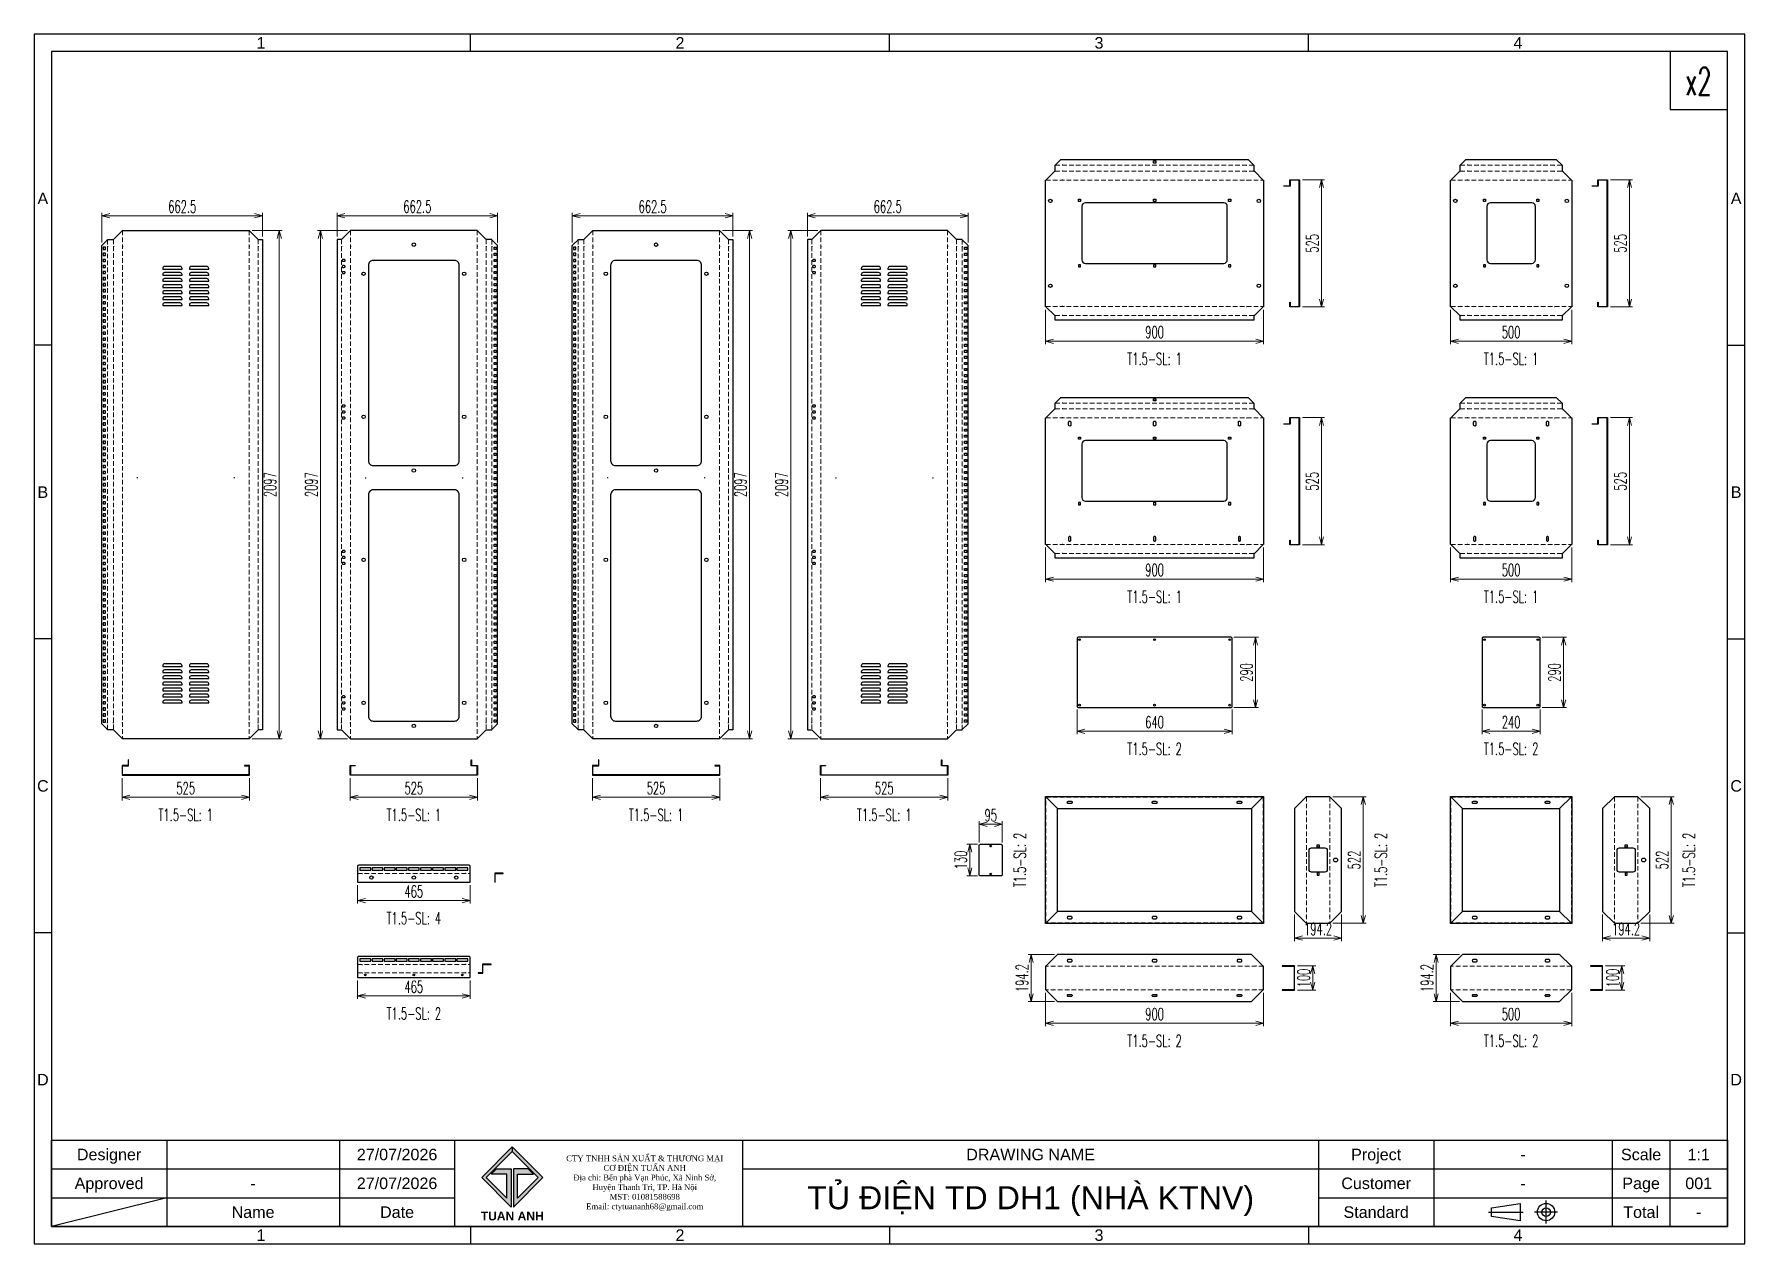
# Model space of a CAD drawing. Header units: millimetres. Extents: x 173893 to 258446, y -176540 to -123824.
# Drawn here: x 197978 to 205035, y -165708 to -160719 of the extents above; entities that cross this region are included whole.
import ezdxf
from ezdxf.enums import TextEntityAlignment as Align

# ---------------------------------------------------------------- set-up
doc = ezdxf.new("R2010")
doc.units = ezdxf.units.MM
doc.header["$LTSCALE"] = 3
doc.linetypes.add('HIDDEN', pattern=[9.525, 6.35, -3.175])
for name, color, linetype in [('@.DM. NÉT CHÍNH', 7, 'Continuous'), ('@.TEXT', 7, 'Continuous'), ('@.VISIBLE', 7, 'Continuous'), ('dim', 7, 'Continuous')]:
    doc.layers.add(name, color=color, linetype=linetype)
doc.layers.add('@.DM. NÉT ĐỨT', color=8, linetype='HIDDEN', lineweight=9)
doc.styles.add('Ann_w01', font='romans.shx', dxfattribs={"width": 0.6, "bigfont": 'chineset.shx'})
doc.styles.add('Arial', font='arial.ttf')
doc.dimstyles.new('Dim 01_SC25', dxfattribs={"dimscale": 25, "dimtxt": 2, "dimasz": 1.3, "dimexe": 0.5, "dimexo": 0.5, "dimgap": 0.5, "dimtad": 1, "dimdec": 1, "dimzin": 12, "dimdsep": 46, "dimtxsty": 'Ann_w01', "dimblk": 'OPEN30', "dimcen": 1.5, "dimclrd": 6, "dimclre": 6, "dimclrt": 3, "dimadec": 1, "dimazin": 3, "dimtm": 1e-09, "dimtfac": 1, "dimtdec": 1, "dimtix": 1, "dimtmove": 0, "dimatfit": 3, "dimldrblk": 'OPEN30', "dimfxl": 1, "dimtolj": 1, "dimlwd": 0, "dimlwe": 0, "dimarcsym": 0})

msp = doc.modelspace()

# ---------------------------------------------------------------- texts
at = {"layer": 'dim', "color": 1, "style": 'Ann_w01', "width": 0.6}
for s, height, p in [('x2', 113.498, (204843.5, -160912.6)), ('T1.5-SL: 1', 50, (202600, -162057.73)), ('T1.5-SL: 1', 50, (204070.76, -162057.73)), ('T1.5-SL: 1', 50, (202600, -163039.08)), ('T1.5-SL: 1', 50, (204070.76, -163039.08)), ('T1.5-SL: 2', 50, (202600, -163666.54)), ('T1.5-SL: 2', 50, (204070.76, -163666.54)), ('T1.5-SL: 1', 50, (198603.09, -163939.11)), ('T1.5-SL: 1', 50, (199544.23, -163939.11)), ('T1.5-SL: 1', 50, (200543.58, -163939.11)), ('T1.5-SL: 1', 50, (201484.72, -163939.11)), ('T1.5-SL: 4', 50, (199544.23, -164365.05)), ('T1.5-SL: 2', 50, (199544.23, -164758.28)), ('T1.5-SL: 2', 50, (202600, -164871.01)), ('T1.5-SL: 2', 50, (204070.76, -164871.01))]:
    msp.add_text(s, height=height, dxfattribs=at).set_placement(p, align=Align.MIDDLE_CENTER)
for p in [(202044.16, -164125.12), (203533.46, -164125.12), (204804.22, -164125.12)]:
    msp.add_text('T1.5-SL: 2', height=50, rotation=90, dxfattribs=at).set_placement(p, align=Align.MIDDLE_CENTER)

# ---------------------------------------------------------------- blocks, each defined once
blk = doc.blocks.new('_Open30')
at = {"color": 0, "linetype": 'ByBlock', "lineweight": -2}
for p, q in [((-1, 0.27), (0, 0)), ((0, 0), (-1, -0.27)), ((0, 0), (-1, 0))]:
    blk.add_line(p, q, dxfattribs=at)
blk = doc.blocks.new('*D244')
at = {"layer": 'Defpoints', "color": 0, "transparency": 16777216}
for p in [(201222.2, -163775.3), (201747.2, -163775.3), (201222.2, -163866.4)]:
    blk.add_point(p, dxfattribs=at)
at = {"layer": 'dim', "color": 6, "lineweight": 0, "transparency": 16777216}
for p, q in [((201222.2, -163787.8), (201222.2, -163878.9)), ((201747.2, -163787.8), (201747.2, -163878.9)), ((201714.7, -163866.4), (201254.7, -163866.4))]:
    blk.add_line(p, q, dxfattribs=at)
at = {"layer": 'dim', "color": 6, "lineweight": 0, "transparency": 16777216, "xscale": 32.5, "yscale": 32.5, "zscale": 32.5, "rotation": 180}
blk.add_blockref('_Open30', (201222.2, -163866.4), dxfattribs=at)
at = {"layer": 'dim', "color": 6, "lineweight": 0, "transparency": 16777216, "xscale": 32.5, "yscale": 32.5, "zscale": 32.5}
blk.add_blockref('_Open30', (201747.2, -163866.4), dxfattribs=at)
at = {"layer": 'dim', "color": 3, "transparency": 16777216, "insert": (201484.7, -163828.9), "char_height": 50, "attachment_point": 5, "style": 'Ann_w01'}
blk.add_mtext('\\A1;525', dxfattribs=at)
blk = doc.blocks.new('*D245')
at = {"layer": 'Defpoints', "color": 0, "transparency": 16777216}
for p in [(201223.5, -161528.3), (201099, -163625.3), (201223.5, -163625.3)]:
    blk.add_point(p, dxfattribs=at)
at = {"layer": 'dim', "color": 6, "lineweight": 0, "transparency": 16777216}
for p, q in [((201211, -161528.3), (201086.5, -161528.3)), ((201099, -161560.8), (201099, -163592.8)), ((201211, -163625.3), (201086.5, -163625.3))]:
    blk.add_line(p, q, dxfattribs=at)
at = {"layer": 'dim', "color": 6, "lineweight": 0, "transparency": 16777216, "xscale": 32.5, "yscale": 32.5, "zscale": 32.5}
for p, rotation in [((201099, -161528.3), 90), ((201099, -163625.3), 270)]:
    blk.add_blockref('_Open30', p, dxfattribs=dict(at, rotation=rotation))
at = {"layer": 'dim', "color": 3, "transparency": 16777216, "insert": (201061.5, -162576.8), "char_height": 50, "attachment_point": 5, "rotation": 90, "style": 'Ann_w01'}
blk.add_mtext('\\A1;2097', dxfattribs=at)
blk = doc.blocks.new('*D246')
at = {"layer": 'Defpoints', "color": 0, "transparency": 16777216}
for p in [(201830.3, -161467.3), (201167.8, -161565.3), (201830.3, -161590.3)]:
    blk.add_point(p, dxfattribs=at)
at = {"layer": 'dim', "color": 6, "lineweight": 0, "transparency": 16777216}
for p, q in [((201167.8, -161552.8), (201167.8, -161454.8)), ((201830.3, -161577.8), (201830.3, -161454.8)), ((201200.3, -161467.3), (201797.8, -161467.3))]:
    blk.add_line(p, q, dxfattribs=at)
at = {"layer": 'dim', "color": 6, "lineweight": 0, "transparency": 16777216, "xscale": 32.5, "yscale": 32.5, "zscale": 32.5, "rotation": 180}
blk.add_blockref('_Open30', (201167.8, -161467.3), dxfattribs=at)
at = {"layer": 'dim', "color": 6, "lineweight": 0, "transparency": 16777216, "xscale": 32.5, "yscale": 32.5, "zscale": 32.5}
blk.add_blockref('_Open30', (201830.3, -161467.3), dxfattribs=at)
at = {"layer": 'dim', "color": 3, "transparency": 16777216, "insert": (201499.1, -161429.8), "char_height": 50, "attachment_point": 5, "style": 'Ann_w01'}
blk.add_mtext('\\A1;662.5', dxfattribs=at)
blk = doc.blocks.new('*D247')
at = {"layer": 'Defpoints', "color": 0, "transparency": 16777216}
for p in [(200281.1, -163775.3), (200806.1, -163775.3), (200806.1, -163866.4)]:
    blk.add_point(p, dxfattribs=at)
at = {"layer": 'dim', "color": 6, "lineweight": 0, "transparency": 16777216}
for p, q in [((200281.1, -163787.8), (200281.1, -163878.9)), ((200806.1, -163787.8), (200806.1, -163878.9)), ((200313.6, -163866.4), (200773.6, -163866.4))]:
    blk.add_line(p, q, dxfattribs=at)
at = {"layer": 'dim', "color": 6, "lineweight": 0, "transparency": 16777216, "xscale": 32.5, "yscale": 32.5, "zscale": 32.5, "rotation": 180}
blk.add_blockref('_Open30', (200281.1, -163866.4), dxfattribs=at)
at = {"layer": 'dim', "color": 6, "lineweight": 0, "transparency": 16777216, "xscale": 32.5, "yscale": 32.5, "zscale": 32.5}
blk.add_blockref('_Open30', (200806.1, -163866.4), dxfattribs=at)
at = {"layer": 'dim', "color": 3, "transparency": 16777216, "insert": (200543.6, -163828.9), "char_height": 50, "attachment_point": 5, "style": 'Ann_w01'}
blk.add_mtext('\\A1;525', dxfattribs=at)
blk = doc.blocks.new('*D248')
at = {"layer": 'Defpoints', "color": 0, "transparency": 16777216}
for p in [(200804.8, -161528.3), (200804.8, -163625.3), (200929.3, -163625.3)]:
    blk.add_point(p, dxfattribs=at)
at = {"layer": 'dim', "color": 6, "lineweight": 0, "transparency": 16777216}
for p, q in [((200817.3, -161528.3), (200941.8, -161528.3)), ((200929.3, -161560.8), (200929.3, -163592.8)), ((200817.3, -163625.3), (200941.8, -163625.3))]:
    blk.add_line(p, q, dxfattribs=at)
at = {"layer": 'dim', "color": 6, "lineweight": 0, "transparency": 16777216, "xscale": 32.5, "yscale": 32.5, "zscale": 32.5}
for p, rotation in [((200929.3, -161528.3), 90), ((200929.3, -163625.3), 270)]:
    blk.add_blockref('_Open30', p, dxfattribs=dict(at, rotation=rotation))
at = {"layer": 'dim', "color": 3, "transparency": 16777216, "insert": (200891.8, -162576.8), "char_height": 50, "attachment_point": 5, "rotation": 90, "style": 'Ann_w01'}
blk.add_mtext('\\A1;2097', dxfattribs=at)
blk = doc.blocks.new('*D249')
at = {"layer": 'Defpoints', "color": 0, "transparency": 16777216}
for p in [(200198, -161467.3), (200198, -161590.3), (200860.5, -161565.3)]:
    blk.add_point(p, dxfattribs=at)
at = {"layer": 'dim', "color": 6, "lineweight": 0, "transparency": 16777216}
for p, q in [((200198, -161577.8), (200198, -161454.8)), ((200860.5, -161552.8), (200860.5, -161454.8)), ((200828, -161467.3), (200230.5, -161467.3))]:
    blk.add_line(p, q, dxfattribs=at)
at = {"layer": 'dim', "color": 6, "lineweight": 0, "transparency": 16777216, "xscale": 32.5, "yscale": 32.5, "zscale": 32.5, "rotation": 180}
blk.add_blockref('_Open30', (200198, -161467.3), dxfattribs=at)
at = {"layer": 'dim', "color": 6, "lineweight": 0, "transparency": 16777216, "xscale": 32.5, "yscale": 32.5, "zscale": 32.5}
blk.add_blockref('_Open30', (200860.5, -161467.3), dxfattribs=at)
at = {"layer": 'dim', "color": 3, "transparency": 16777216, "insert": (200529.2, -161429.8), "char_height": 50, "attachment_point": 5, "style": 'Ann_w01'}
blk.add_mtext('\\A1;662.5', dxfattribs=at)
blk = doc.blocks.new('*D250')
at = {"layer": 'Defpoints', "color": 0, "transparency": 16777216}
for p in [(204468.1, -162300.1), (204468.1, -162825.1), (204559.2, -162825.1)]:
    blk.add_point(p, dxfattribs=at)
at = {"layer": 'dim', "color": 6, "lineweight": 0, "transparency": 16777216}
for p, q in [((204480.6, -162300.1), (204571.7, -162300.1)), ((204559.2, -162332.6), (204559.2, -162792.6)), ((204480.6, -162825.1), (204571.7, -162825.1))]:
    blk.add_line(p, q, dxfattribs=at)
at = {"layer": 'dim', "color": 6, "lineweight": 0, "transparency": 16777216, "xscale": 32.5, "yscale": 32.5, "zscale": 32.5}
for p, rotation in [((204559.2, -162300.1), 90), ((204559.2, -162825.1), 270)]:
    blk.add_blockref('_Open30', p, dxfattribs=dict(at, rotation=rotation))
at = {"layer": 'dim', "color": 3, "transparency": 16777216, "insert": (204521.7, -162562.6), "char_height": 50, "attachment_point": 5, "rotation": 90, "style": 'Ann_w01'}
blk.add_mtext('\\A1;525', dxfattribs=at)
blk = doc.blocks.new('*D251')
at = {"layer": 'Defpoints', "color": 0, "transparency": 16777216}
for p in [(203820.8, -162823.8), (204320.8, -162823.8), (203820.8, -162966.4)]:
    blk.add_point(p, dxfattribs=at)
at = {"layer": 'dim', "color": 6, "lineweight": 0, "transparency": 16777216}
for p, q in [((203820.8, -162836.3), (203820.8, -162978.9)), ((204320.8, -162836.3), (204320.8, -162978.9)), ((204288.3, -162966.4), (203853.3, -162966.4))]:
    blk.add_line(p, q, dxfattribs=at)
at = {"layer": 'dim', "color": 6, "lineweight": 0, "transparency": 16777216, "xscale": 32.5, "yscale": 32.5, "zscale": 32.5, "rotation": 180}
blk.add_blockref('_Open30', (203820.8, -162966.4), dxfattribs=at)
at = {"layer": 'dim', "color": 6, "lineweight": 0, "transparency": 16777216, "xscale": 32.5, "yscale": 32.5, "zscale": 32.5}
blk.add_blockref('_Open30', (204320.8, -162966.4), dxfattribs=at)
at = {"layer": 'dim', "color": 3, "transparency": 16777216, "insert": (204070.8, -162928.9), "char_height": 50, "attachment_point": 5, "style": 'Ann_w01'}
blk.add_mtext('\\A1;500', dxfattribs=at)
blk = doc.blocks.new('*D252')
at = {"layer": 'Defpoints', "color": 0, "transparency": 16777216}
for p in [(204468.1, -161318.8), (204468.1, -161843.8), (204559.2, -161843.8)]:
    blk.add_point(p, dxfattribs=at)
at = {"layer": 'dim', "color": 6, "lineweight": 0, "transparency": 16777216}
for p, q in [((204480.6, -161318.8), (204571.7, -161318.8)), ((204559.2, -161351.3), (204559.2, -161811.3)), ((204480.6, -161843.8), (204571.7, -161843.8))]:
    blk.add_line(p, q, dxfattribs=at)
at = {"layer": 'dim', "color": 6, "lineweight": 0, "transparency": 16777216, "xscale": 32.5, "yscale": 32.5, "zscale": 32.5}
for p, rotation in [((204559.2, -161318.8), 90), ((204559.2, -161843.8), 270)]:
    blk.add_blockref('_Open30', p, dxfattribs=dict(at, rotation=rotation))
at = {"layer": 'dim', "color": 3, "transparency": 16777216, "insert": (204521.7, -161581.3), "char_height": 50, "attachment_point": 5, "rotation": 90, "style": 'Ann_w01'}
blk.add_mtext('\\A1;525', dxfattribs=at)
blk = doc.blocks.new('*D253')
at = {"layer": 'Defpoints', "color": 0, "transparency": 16777216}
for p in [(203820.8, -161842.5), (204320.8, -161842.5), (203820.8, -161985.1)]:
    blk.add_point(p, dxfattribs=at)
at = {"layer": 'dim', "color": 6, "lineweight": 0, "transparency": 16777216}
for p, q in [((203820.8, -161855), (203820.8, -161997.6)), ((204320.8, -161855), (204320.8, -161997.6)), ((204288.3, -161985.1), (203853.3, -161985.1))]:
    blk.add_line(p, q, dxfattribs=at)
at = {"layer": 'dim', "color": 6, "lineweight": 0, "transparency": 16777216, "xscale": 32.5, "yscale": 32.5, "zscale": 32.5, "rotation": 180}
blk.add_blockref('_Open30', (203820.8, -161985.1), dxfattribs=at)
at = {"layer": 'dim', "color": 6, "lineweight": 0, "transparency": 16777216, "xscale": 32.5, "yscale": 32.5, "zscale": 32.5}
blk.add_blockref('_Open30', (204320.8, -161985.1), dxfattribs=at)
at = {"layer": 'dim', "color": 3, "transparency": 16777216, "insert": (204070.8, -161947.6), "char_height": 50, "attachment_point": 5, "style": 'Ann_w01'}
blk.add_mtext('\\A1;500', dxfattribs=at)
blk = doc.blocks.new('*D254')
at = {"layer": 'Defpoints', "color": 0, "transparency": 16777216}
for p in [(203950.8, -163491.3), (204190.8, -163491.3), (204190.8, -163593.9)]:
    blk.add_point(p, dxfattribs=at)
at = {"layer": 'dim', "color": 6, "lineweight": 0, "transparency": 16777216}
for p, q in [((203950.8, -163503.8), (203950.8, -163606.4)), ((204190.8, -163503.8), (204190.8, -163606.4)), ((203983.3, -163593.9), (204158.3, -163593.9))]:
    blk.add_line(p, q, dxfattribs=at)
at = {"layer": 'dim', "color": 6, "lineweight": 0, "transparency": 16777216, "xscale": 32.5, "yscale": 32.5, "zscale": 32.5, "rotation": 180}
blk.add_blockref('_Open30', (203950.8, -163593.9), dxfattribs=at)
at = {"layer": 'dim', "color": 6, "lineweight": 0, "transparency": 16777216, "xscale": 32.5, "yscale": 32.5, "zscale": 32.5}
blk.add_blockref('_Open30', (204190.8, -163593.9), dxfattribs=at)
at = {"layer": 'dim', "color": 3, "transparency": 16777216, "insert": (204070.8, -163556.4), "char_height": 50, "attachment_point": 5, "style": 'Ann_w01'}
blk.add_mtext('\\A1;240', dxfattribs=at)
blk = doc.blocks.new('*D255')
at = {"layer": 'Defpoints', "color": 0, "transparency": 16777216}
for p in [(204185.8, -163206.3), (204287.2, -163206.3), (204185.8, -163496.3)]:
    blk.add_point(p, dxfattribs=at)
at = {"layer": 'dim', "color": 6, "lineweight": 0, "transparency": 16777216}
for p, q in [((204198.3, -163206.3), (204299.7, -163206.3)), ((204287.2, -163463.8), (204287.2, -163238.8)), ((204198.3, -163496.3), (204299.7, -163496.3))]:
    blk.add_line(p, q, dxfattribs=at)
at = {"layer": 'dim', "color": 6, "lineweight": 0, "transparency": 16777216, "xscale": 32.5, "yscale": 32.5, "zscale": 32.5}
for p, rotation in [((204287.2, -163206.3), 90), ((204287.2, -163496.3), 270)]:
    blk.add_blockref('_Open30', p, dxfattribs=dict(at, rotation=rotation))
at = {"layer": 'dim', "color": 3, "transparency": 16777216, "insert": (204249.7, -163351.3), "char_height": 50, "attachment_point": 5, "rotation": 90, "style": 'Ann_w01'}
blk.add_mtext('\\A1;290', dxfattribs=at)
blk = doc.blocks.new('*D238')
at = {"layer": 'Defpoints', "color": 0, "transparency": 16777216}
for p in [(203820.8, -164660.7), (204320.8, -164660.7), (204320.8, -164798.3)]:
    blk.add_point(p, dxfattribs=at)
at = {"layer": 'dim', "color": 6, "lineweight": 0, "transparency": 16777216}
for p, q in [((203820.8, -164673.2), (203820.8, -164810.8)), ((204320.8, -164673.2), (204320.8, -164810.8)), ((203853.3, -164798.3), (204288.3, -164798.3))]:
    blk.add_line(p, q, dxfattribs=at)
at = {"layer": 'dim', "color": 6, "lineweight": 0, "transparency": 16777216, "xscale": 32.5, "yscale": 32.5, "zscale": 32.5, "rotation": 180}
blk.add_blockref('_Open30', (203820.8, -164798.3), dxfattribs=at)
at = {"layer": 'dim', "color": 6, "lineweight": 0, "transparency": 16777216, "xscale": 32.5, "yscale": 32.5, "zscale": 32.5}
blk.add_blockref('_Open30', (204320.8, -164798.3), dxfattribs=at)
at = {"layer": 'dim', "color": 3, "transparency": 16777216, "insert": (204070.8, -164760.8), "char_height": 50, "attachment_point": 5, "style": 'Ann_w01'}
blk.add_mtext('\\A1;500', dxfattribs=at)
blk = doc.blocks.new('*D239')
at = {"layer": 'Defpoints', "color": 0, "transparency": 16777216}
for p in [(203761.5, -164515), (203870.8, -164515), (203870.8, -164709.2)]:
    blk.add_point(p, dxfattribs=at)
at = {"layer": 'dim', "color": 6, "lineweight": 0, "transparency": 16777216}
for p, q in [((203858.3, -164515), (203749, -164515)), ((203761.5, -164676.7), (203761.5, -164547.5)), ((203858.3, -164709.2), (203749, -164709.2))]:
    blk.add_line(p, q, dxfattribs=at)
at = {"layer": 'dim', "color": 6, "lineweight": 0, "transparency": 16777216, "xscale": 32.5, "yscale": 32.5, "zscale": 32.5}
for p, rotation in [((203761.5, -164515), 90), ((203761.5, -164709.2), 270)]:
    blk.add_blockref('_Open30', p, dxfattribs=dict(at, rotation=rotation))
at = {"layer": 'dim', "color": 3, "transparency": 16777216, "insert": (203724, -164612.1), "char_height": 50, "attachment_point": 5, "rotation": 90, "style": 'Ann_w01'}
blk.add_mtext('\\A1;194.2', dxfattribs=at)
blk = doc.blocks.new('*D242')
at = {"layer": 'Defpoints', "color": 0, "transparency": 16777216}
for p in [(204593.9, -163864.1), (204731.5, -163864.1), (204593.9, -164386.1)]:
    blk.add_point(p, dxfattribs=at)
at = {"layer": 'dim', "color": 6, "lineweight": 0, "transparency": 16777216}
for p, q in [((204606.4, -163864.1), (204744, -163864.1)), ((204731.5, -164353.6), (204731.5, -163896.6)), ((204606.4, -164386.1), (204744, -164386.1))]:
    blk.add_line(p, q, dxfattribs=at)
at = {"layer": 'dim', "color": 6, "lineweight": 0, "transparency": 16777216, "xscale": 32.5, "yscale": 32.5, "zscale": 32.5}
for p, rotation in [((204731.5, -163864.1), 90), ((204731.5, -164386.1), 270)]:
    blk.add_blockref('_Open30', p, dxfattribs=dict(at, rotation=rotation))
at = {"layer": 'dim', "color": 3, "transparency": 16777216, "insert": (204694, -164125.1), "char_height": 50, "attachment_point": 5, "rotation": 90, "style": 'Ann_w01'}
blk.add_mtext('\\A1;522', dxfattribs=at)
blk = doc.blocks.new('*D243')
at = {"layer": 'Defpoints', "color": 0, "transparency": 16777216}
for p in [(204448.2, -164337.6), (204642.4, -164337.6), (204448.2, -164446.9)]:
    blk.add_point(p, dxfattribs=at)
at = {"layer": 'dim', "color": 6, "lineweight": 0, "transparency": 16777216}
for p, q in [((204448.2, -164350.1), (204448.2, -164459.4)), ((204642.4, -164350.1), (204642.4, -164459.4)), ((204609.9, -164446.9), (204480.7, -164446.9))]:
    blk.add_line(p, q, dxfattribs=at)
at = {"layer": 'dim', "color": 6, "lineweight": 0, "transparency": 16777216, "xscale": 32.5, "yscale": 32.5, "zscale": 32.5, "rotation": 180}
blk.add_blockref('_Open30', (204448.2, -164446.9), dxfattribs=at)
at = {"layer": 'dim', "color": 6, "lineweight": 0, "transparency": 16777216, "xscale": 32.5, "yscale": 32.5, "zscale": 32.5}
blk.add_blockref('_Open30', (204642.4, -164446.9), dxfattribs=at)
at = {"layer": 'dim', "color": 3, "transparency": 16777216, "insert": (204545.3, -164409.4), "char_height": 50, "attachment_point": 5, "style": 'Ann_w01'}
blk.add_mtext('\\A1;194.2', dxfattribs=at)
blk = doc.blocks.new('*D220')
at = {"layer": 'Defpoints', "color": 0, "transparency": 16777216}
for p in [(199281.7, -163775.3), (199806.7, -163775.3), (199281.7, -163866.4)]:
    blk.add_point(p, dxfattribs=at)
at = {"layer": 'dim', "color": 6, "lineweight": 0, "transparency": 16777216}
for p, q in [((199281.7, -163787.8), (199281.7, -163878.9)), ((199806.7, -163787.8), (199806.7, -163878.9)), ((199774.2, -163866.4), (199314.2, -163866.4))]:
    blk.add_line(p, q, dxfattribs=at)
at = {"layer": 'dim', "color": 6, "lineweight": 0, "transparency": 16777216, "xscale": 32.5, "yscale": 32.5, "zscale": 32.5, "rotation": 180}
blk.add_blockref('_Open30', (199281.7, -163866.4), dxfattribs=at)
at = {"layer": 'dim', "color": 6, "lineweight": 0, "transparency": 16777216, "xscale": 32.5, "yscale": 32.5, "zscale": 32.5}
blk.add_blockref('_Open30', (199806.7, -163866.4), dxfattribs=at)
at = {"layer": 'dim', "color": 3, "transparency": 16777216, "insert": (199544.2, -163828.9), "char_height": 50, "attachment_point": 5, "style": 'Ann_w01'}
blk.add_mtext('\\A1;525', dxfattribs=at)
blk = doc.blocks.new('*D221')
at = {"layer": 'Defpoints', "color": 0, "transparency": 16777216}
for p in [(199283, -161528.3), (199158.6, -163625.3), (199283, -163625.3)]:
    blk.add_point(p, dxfattribs=at)
at = {"layer": 'dim', "color": 6, "lineweight": 0, "transparency": 16777216}
for p, q in [((199270.5, -161528.3), (199146.1, -161528.3)), ((199158.6, -161560.8), (199158.6, -163592.8)), ((199270.5, -163625.3), (199146.1, -163625.3))]:
    blk.add_line(p, q, dxfattribs=at)
at = {"layer": 'dim', "color": 6, "lineweight": 0, "transparency": 16777216, "xscale": 32.5, "yscale": 32.5, "zscale": 32.5}
for p, rotation in [((199158.6, -161528.3), 90), ((199158.6, -163625.3), 270)]:
    blk.add_blockref('_Open30', p, dxfattribs=dict(at, rotation=rotation))
at = {"layer": 'dim', "color": 3, "transparency": 16777216, "insert": (199121.1, -162576.8), "char_height": 50, "attachment_point": 5, "rotation": 90, "style": 'Ann_w01'}
blk.add_mtext('\\A1;2097', dxfattribs=at)
blk = doc.blocks.new('*D222')
at = {"layer": 'Defpoints', "color": 0, "transparency": 16777216}
for p in [(199889.8, -161467.3), (199227.3, -161565.3), (199889.8, -161590.3)]:
    blk.add_point(p, dxfattribs=at)
at = {"layer": 'dim', "color": 6, "lineweight": 0, "transparency": 16777216}
for p, q in [((199227.3, -161552.8), (199227.3, -161454.8)), ((199889.8, -161577.8), (199889.8, -161454.8)), ((199259.8, -161467.3), (199857.3, -161467.3))]:
    blk.add_line(p, q, dxfattribs=at)
at = {"layer": 'dim', "color": 6, "lineweight": 0, "transparency": 16777216, "xscale": 32.5, "yscale": 32.5, "zscale": 32.5, "rotation": 180}
blk.add_blockref('_Open30', (199227.3, -161467.3), dxfattribs=at)
at = {"layer": 'dim', "color": 6, "lineweight": 0, "transparency": 16777216, "xscale": 32.5, "yscale": 32.5, "zscale": 32.5}
blk.add_blockref('_Open30', (199889.8, -161467.3), dxfattribs=at)
at = {"layer": 'dim', "color": 3, "transparency": 16777216, "insert": (199558.6, -161429.8), "char_height": 50, "attachment_point": 5, "style": 'Ann_w01'}
blk.add_mtext('\\A1;662.5', dxfattribs=at)
blk = doc.blocks.new('*D223')
at = {"layer": 'Defpoints', "color": 0, "transparency": 16777216}
for p in [(198340.6, -163775.3), (198865.6, -163775.3), (198865.6, -163866.4)]:
    blk.add_point(p, dxfattribs=at)
at = {"layer": 'dim', "color": 6, "lineweight": 0, "transparency": 16777216}
for p, q in [((198340.6, -163787.8), (198340.6, -163878.9)), ((198865.6, -163787.8), (198865.6, -163878.9)), ((198373.1, -163866.4), (198833.1, -163866.4))]:
    blk.add_line(p, q, dxfattribs=at)
at = {"layer": 'dim', "color": 6, "lineweight": 0, "transparency": 16777216, "xscale": 32.5, "yscale": 32.5, "zscale": 32.5, "rotation": 180}
blk.add_blockref('_Open30', (198340.6, -163866.4), dxfattribs=at)
at = {"layer": 'dim', "color": 6, "lineweight": 0, "transparency": 16777216, "xscale": 32.5, "yscale": 32.5, "zscale": 32.5}
blk.add_blockref('_Open30', (198865.6, -163866.4), dxfattribs=at)
at = {"layer": 'dim', "color": 3, "transparency": 16777216, "insert": (198603.1, -163828.9), "char_height": 50, "attachment_point": 5, "style": 'Ann_w01'}
blk.add_mtext('\\A1;525', dxfattribs=at)
blk = doc.blocks.new('*D224')
at = {"layer": 'Defpoints', "color": 0, "transparency": 16777216}
for p in [(198864.3, -161528.3), (198864.3, -163625.3), (198988.8, -163625.3)]:
    blk.add_point(p, dxfattribs=at)
at = {"layer": 'dim', "color": 6, "lineweight": 0, "transparency": 16777216}
for p, q in [((198876.8, -161528.3), (199001.3, -161528.3)), ((198988.8, -161560.8), (198988.8, -163592.8)), ((198876.8, -163625.3), (199001.3, -163625.3))]:
    blk.add_line(p, q, dxfattribs=at)
at = {"layer": 'dim', "color": 6, "lineweight": 0, "transparency": 16777216, "xscale": 32.5, "yscale": 32.5, "zscale": 32.5}
for p, rotation in [((198988.8, -161528.3), 90), ((198988.8, -163625.3), 270)]:
    blk.add_blockref('_Open30', p, dxfattribs=dict(at, rotation=rotation))
at = {"layer": 'dim', "color": 3, "transparency": 16777216, "insert": (198951.3, -162576.8), "char_height": 50, "attachment_point": 5, "rotation": 90, "style": 'Ann_w01'}
blk.add_mtext('\\A1;2097', dxfattribs=at)
blk = doc.blocks.new('*D225')
at = {"layer": 'Defpoints', "color": 0, "transparency": 16777216}
for p in [(198257.5, -161467.3), (198257.5, -161590.3), (198920, -161565.3)]:
    blk.add_point(p, dxfattribs=at)
at = {"layer": 'dim', "color": 6, "lineweight": 0, "transparency": 16777216}
for p, q in [((198257.5, -161577.8), (198257.5, -161454.8)), ((198920, -161552.8), (198920, -161454.8)), ((198887.5, -161467.3), (198290, -161467.3))]:
    blk.add_line(p, q, dxfattribs=at)
at = {"layer": 'dim', "color": 6, "lineweight": 0, "transparency": 16777216, "xscale": 32.5, "yscale": 32.5, "zscale": 32.5, "rotation": 180}
blk.add_blockref('_Open30', (198257.5, -161467.3), dxfattribs=at)
at = {"layer": 'dim', "color": 6, "lineweight": 0, "transparency": 16777216, "xscale": 32.5, "yscale": 32.5, "zscale": 32.5}
blk.add_blockref('_Open30', (198920, -161467.3), dxfattribs=at)
at = {"layer": 'dim', "color": 3, "transparency": 16777216, "insert": (198588.7, -161429.8), "char_height": 50, "attachment_point": 5, "style": 'Ann_w01'}
blk.add_mtext('\\A1;662.5', dxfattribs=at)
blk = doc.blocks.new('*D226')
at = {"layer": 'Defpoints', "color": 0, "transparency": 16777216}
for p in [(203197.3, -162300.1), (203197.3, -162825.1), (203288.5, -162825.1)]:
    blk.add_point(p, dxfattribs=at)
at = {"layer": 'dim', "color": 6, "lineweight": 0, "transparency": 16777216}
for p, q in [((203209.8, -162300.1), (203301, -162300.1)), ((203288.5, -162332.6), (203288.5, -162792.6)), ((203209.8, -162825.1), (203301, -162825.1))]:
    blk.add_line(p, q, dxfattribs=at)
at = {"layer": 'dim', "color": 6, "lineweight": 0, "transparency": 16777216, "xscale": 32.5, "yscale": 32.5, "zscale": 32.5}
for p, rotation in [((203288.5, -162300.1), 90), ((203288.5, -162825.1), 270)]:
    blk.add_blockref('_Open30', p, dxfattribs=dict(at, rotation=rotation))
at = {"layer": 'dim', "color": 3, "transparency": 16777216, "insert": (203251, -162562.6), "char_height": 50, "attachment_point": 5, "rotation": 90, "style": 'Ann_w01'}
blk.add_mtext('\\A1;525', dxfattribs=at)
blk = doc.blocks.new('*D227')
at = {"layer": 'Defpoints', "color": 0, "transparency": 16777216}
for p in [(202150, -162823.8), (203050, -162823.8), (202150, -162966.4)]:
    blk.add_point(p, dxfattribs=at)
at = {"layer": 'dim', "color": 6, "lineweight": 0, "transparency": 16777216}
for p, q in [((202150, -162836.3), (202150, -162978.9)), ((203050, -162836.3), (203050, -162978.9)), ((203017.5, -162966.4), (202182.5, -162966.4))]:
    blk.add_line(p, q, dxfattribs=at)
at = {"layer": 'dim', "color": 6, "lineweight": 0, "transparency": 16777216, "xscale": 32.5, "yscale": 32.5, "zscale": 32.5, "rotation": 180}
blk.add_blockref('_Open30', (202150, -162966.4), dxfattribs=at)
at = {"layer": 'dim', "color": 6, "lineweight": 0, "transparency": 16777216, "xscale": 32.5, "yscale": 32.5, "zscale": 32.5}
blk.add_blockref('_Open30', (203050, -162966.4), dxfattribs=at)
at = {"layer": 'dim', "color": 3, "transparency": 16777216, "insert": (202600, -162928.9), "char_height": 50, "attachment_point": 5, "style": 'Ann_w01'}
blk.add_mtext('\\A1;900', dxfattribs=at)
blk = doc.blocks.new('*D228')
at = {"layer": 'Defpoints', "color": 0, "transparency": 16777216}
for p in [(203197.3, -161318.8), (203197.3, -161843.8), (203288.5, -161843.8)]:
    blk.add_point(p, dxfattribs=at)
at = {"layer": 'dim', "color": 6, "lineweight": 0, "transparency": 16777216}
for p, q in [((203209.8, -161318.8), (203301, -161318.8)), ((203288.5, -161351.3), (203288.5, -161811.3)), ((203209.8, -161843.8), (203301, -161843.8))]:
    blk.add_line(p, q, dxfattribs=at)
at = {"layer": 'dim', "color": 6, "lineweight": 0, "transparency": 16777216, "xscale": 32.5, "yscale": 32.5, "zscale": 32.5}
for p, rotation in [((203288.5, -161318.8), 90), ((203288.5, -161843.8), 270)]:
    blk.add_blockref('_Open30', p, dxfattribs=dict(at, rotation=rotation))
at = {"layer": 'dim', "color": 3, "transparency": 16777216, "insert": (203251, -161581.3), "char_height": 50, "attachment_point": 5, "rotation": 90, "style": 'Ann_w01'}
blk.add_mtext('\\A1;525', dxfattribs=at)
blk = doc.blocks.new('*D229')
at = {"layer": 'Defpoints', "color": 0, "transparency": 16777216}
for p in [(202150, -161842.5), (203050, -161842.5), (202150, -161985.1)]:
    blk.add_point(p, dxfattribs=at)
at = {"layer": 'dim', "color": 6, "lineweight": 0, "transparency": 16777216}
for p, q in [((202150, -161855), (202150, -161997.6)), ((203050, -161855), (203050, -161997.6)), ((203017.5, -161985.1), (202182.5, -161985.1))]:
    blk.add_line(p, q, dxfattribs=at)
at = {"layer": 'dim', "color": 6, "lineweight": 0, "transparency": 16777216, "xscale": 32.5, "yscale": 32.5, "zscale": 32.5, "rotation": 180}
blk.add_blockref('_Open30', (202150, -161985.1), dxfattribs=at)
at = {"layer": 'dim', "color": 6, "lineweight": 0, "transparency": 16777216, "xscale": 32.5, "yscale": 32.5, "zscale": 32.5}
blk.add_blockref('_Open30', (203050, -161985.1), dxfattribs=at)
at = {"layer": 'dim', "color": 3, "transparency": 16777216, "insert": (202600, -161947.6), "char_height": 50, "attachment_point": 5, "style": 'Ann_w01'}
blk.add_mtext('\\A1;900', dxfattribs=at)
blk = doc.blocks.new('*D196')
at = {"layer": 'Defpoints', "color": 0, "transparency": 16777216}
for p in [(202280, -163491.3), (202920, -163491.3), (202920, -163593.9)]:
    blk.add_point(p, dxfattribs=at)
at = {"layer": 'dim', "color": 6, "lineweight": 0, "transparency": 16777216}
for p, q in [((202280, -163503.8), (202280, -163606.4)), ((202920, -163503.8), (202920, -163606.4)), ((202312.5, -163593.9), (202887.5, -163593.9))]:
    blk.add_line(p, q, dxfattribs=at)
at = {"layer": 'dim', "color": 6, "lineweight": 0, "transparency": 16777216, "xscale": 32.5, "yscale": 32.5, "zscale": 32.5, "rotation": 180}
blk.add_blockref('_Open30', (202280, -163593.9), dxfattribs=at)
at = {"layer": 'dim', "color": 6, "lineweight": 0, "transparency": 16777216, "xscale": 32.5, "yscale": 32.5, "zscale": 32.5}
blk.add_blockref('_Open30', (202920, -163593.9), dxfattribs=at)
at = {"layer": 'dim', "color": 3, "transparency": 16777216, "insert": (202600, -163556.4), "char_height": 50, "attachment_point": 5, "style": 'Ann_w01'}
blk.add_mtext('\\A1;640', dxfattribs=at)
blk = doc.blocks.new('*D197')
at = {"layer": 'Defpoints', "color": 0, "transparency": 16777216}
for p in [(202915, -163206.3), (203016.4, -163206.3), (202915, -163496.3)]:
    blk.add_point(p, dxfattribs=at)
at = {"layer": 'dim', "color": 6, "lineweight": 0, "transparency": 16777216}
for p, q in [((202927.5, -163206.3), (203028.9, -163206.3)), ((203016.4, -163463.8), (203016.4, -163238.8)), ((202927.5, -163496.3), (203028.9, -163496.3))]:
    blk.add_line(p, q, dxfattribs=at)
at = {"layer": 'dim', "color": 6, "lineweight": 0, "transparency": 16777216, "xscale": 32.5, "yscale": 32.5, "zscale": 32.5}
for p, rotation in [((203016.4, -163206.3), 90), ((203016.4, -163496.3), 270)]:
    blk.add_blockref('_Open30', p, dxfattribs=dict(at, rotation=rotation))
at = {"layer": 'dim', "color": 3, "transparency": 16777216, "insert": (202978.9, -163351.3), "char_height": 50, "attachment_point": 5, "rotation": 90, "style": 'Ann_w01'}
blk.add_mtext('\\A1;290', dxfattribs=at)
blk = doc.blocks.new('*D200')
at = {"layer": 'Defpoints', "color": 0, "transparency": 16777216}
for p in [(199311.7, -164216), (199776.7, -164216), (199776.7, -164292.4)]:
    blk.add_point(p, dxfattribs=at)
at = {"layer": 'dim', "color": 6, "lineweight": 0, "transparency": 16777216}
for p, q in [((199311.7, -164228.5), (199311.7, -164304.9)), ((199776.7, -164228.5), (199776.7, -164304.9)), ((199344.2, -164292.4), (199744.2, -164292.4))]:
    blk.add_line(p, q, dxfattribs=at)
at = {"layer": 'dim', "color": 6, "lineweight": 0, "transparency": 16777216, "xscale": 32.5, "yscale": 32.5, "zscale": 32.5, "rotation": 180}
blk.add_blockref('_Open30', (199311.7, -164292.4), dxfattribs=at)
at = {"layer": 'dim', "color": 6, "lineweight": 0, "transparency": 16777216, "xscale": 32.5, "yscale": 32.5, "zscale": 32.5}
blk.add_blockref('_Open30', (199776.7, -164292.4), dxfattribs=at)
at = {"layer": 'dim', "color": 3, "transparency": 16777216, "insert": (199544.2, -164254.9), "char_height": 50, "attachment_point": 5, "style": 'Ann_w01'}
blk.add_mtext('\\A1;465', dxfattribs=at)
blk = doc.blocks.new('*D201')
at = {"layer": 'Defpoints', "color": 0, "transparency": 16777216}
for p in [(199311.7, -164609.2), (199776.7, -164609.2), (199776.7, -164685.6)]:
    blk.add_point(p, dxfattribs=at)
at = {"layer": 'dim', "color": 6, "lineweight": 0, "transparency": 16777216}
for p, q in [((199311.7, -164621.7), (199311.7, -164698.1)), ((199776.7, -164621.7), (199776.7, -164698.1)), ((199344.2, -164685.6), (199744.2, -164685.6))]:
    blk.add_line(p, q, dxfattribs=at)
at = {"layer": 'dim', "color": 6, "lineweight": 0, "transparency": 16777216, "xscale": 32.5, "yscale": 32.5, "zscale": 32.5, "rotation": 180}
blk.add_blockref('_Open30', (199311.7, -164685.6), dxfattribs=at)
at = {"layer": 'dim', "color": 6, "lineweight": 0, "transparency": 16777216, "xscale": 32.5, "yscale": 32.5, "zscale": 32.5}
blk.add_blockref('_Open30', (199776.7, -164685.6), dxfattribs=at)
at = {"layer": 'dim', "color": 3, "transparency": 16777216, "insert": (199544.2, -164648.1), "char_height": 50, "attachment_point": 5, "style": 'Ann_w01'}
blk.add_mtext('\\A1;465', dxfattribs=at)
blk = doc.blocks.new('*D216')
at = {"layer": 'Defpoints', "color": 0, "transparency": 16777216}
for p in [(202150, -164660.7), (203050, -164660.7), (203050, -164798.3)]:
    blk.add_point(p, dxfattribs=at)
at = {"layer": 'dim', "color": 6, "lineweight": 0, "transparency": 16777216}
for p, q in [((202150, -164673.2), (202150, -164810.8)), ((203050, -164673.2), (203050, -164810.8)), ((202182.5, -164798.3), (203017.5, -164798.3))]:
    blk.add_line(p, q, dxfattribs=at)
at = {"layer": 'dim', "color": 6, "lineweight": 0, "transparency": 16777216, "xscale": 32.5, "yscale": 32.5, "zscale": 32.5, "rotation": 180}
blk.add_blockref('_Open30', (202150, -164798.3), dxfattribs=at)
at = {"layer": 'dim', "color": 6, "lineweight": 0, "transparency": 16777216, "xscale": 32.5, "yscale": 32.5, "zscale": 32.5}
blk.add_blockref('_Open30', (203050, -164798.3), dxfattribs=at)
at = {"layer": 'dim', "color": 3, "transparency": 16777216, "insert": (202600, -164760.8), "char_height": 50, "attachment_point": 5, "style": 'Ann_w01'}
blk.add_mtext('\\A1;900', dxfattribs=at)
blk = doc.blocks.new('*D217')
at = {"layer": 'Defpoints', "color": 0, "transparency": 16777216}
for p in [(202090.7, -164515), (202200, -164515), (202200, -164709.2)]:
    blk.add_point(p, dxfattribs=at)
at = {"layer": 'dim', "color": 6, "lineweight": 0, "transparency": 16777216}
for p, q in [((202187.5, -164515), (202078.2, -164515)), ((202090.7, -164676.7), (202090.7, -164547.5)), ((202187.5, -164709.2), (202078.2, -164709.2))]:
    blk.add_line(p, q, dxfattribs=at)
at = {"layer": 'dim', "color": 6, "lineweight": 0, "transparency": 16777216, "xscale": 32.5, "yscale": 32.5, "zscale": 32.5}
for p, rotation in [((202090.7, -164515), 90), ((202090.7, -164709.2), 270)]:
    blk.add_blockref('_Open30', p, dxfattribs=dict(at, rotation=rotation))
at = {"layer": 'dim', "color": 3, "transparency": 16777216, "insert": (202053.2, -164612.1), "char_height": 50, "attachment_point": 5, "rotation": 90, "style": 'Ann_w01'}
blk.add_mtext('\\A1;194.2', dxfattribs=at)
blk = doc.blocks.new('*D218')
at = {"layer": 'Defpoints', "color": 0, "transparency": 16777216}
for p in [(203323.2, -163864.1), (203460.8, -163864.1), (203323.2, -164386.1)]:
    blk.add_point(p, dxfattribs=at)
at = {"layer": 'dim', "color": 6, "lineweight": 0, "transparency": 16777216}
for p, q in [((203335.7, -163864.1), (203473.3, -163864.1)), ((203460.8, -164353.6), (203460.8, -163896.6)), ((203335.7, -164386.1), (203473.3, -164386.1))]:
    blk.add_line(p, q, dxfattribs=at)
at = {"layer": 'dim', "color": 6, "lineweight": 0, "transparency": 16777216, "xscale": 32.5, "yscale": 32.5, "zscale": 32.5}
for p, rotation in [((203460.8, -163864.1), 90), ((203460.8, -164386.1), 270)]:
    blk.add_blockref('_Open30', p, dxfattribs=dict(at, rotation=rotation))
at = {"layer": 'dim', "color": 3, "transparency": 16777216, "insert": (203423.3, -164125.1), "char_height": 50, "attachment_point": 5, "rotation": 90, "style": 'Ann_w01'}
blk.add_mtext('\\A1;522', dxfattribs=at)
blk = doc.blocks.new('*D219')
at = {"layer": 'Defpoints', "color": 0, "transparency": 16777216}
for p in [(203177.5, -164337.6), (203371.7, -164337.6), (203177.5, -164446.9)]:
    blk.add_point(p, dxfattribs=at)
at = {"layer": 'dim', "color": 6, "lineweight": 0, "transparency": 16777216}
for p, q in [((203177.5, -164350.1), (203177.5, -164459.4)), ((203371.7, -164350.1), (203371.7, -164459.4)), ((203339.2, -164446.9), (203210, -164446.9))]:
    blk.add_line(p, q, dxfattribs=at)
at = {"layer": 'dim', "color": 6, "lineweight": 0, "transparency": 16777216, "xscale": 32.5, "yscale": 32.5, "zscale": 32.5, "rotation": 180}
blk.add_blockref('_Open30', (203177.5, -164446.9), dxfattribs=at)
at = {"layer": 'dim', "color": 6, "lineweight": 0, "transparency": 16777216, "xscale": 32.5, "yscale": 32.5, "zscale": 32.5}
blk.add_blockref('_Open30', (203371.7, -164446.9), dxfattribs=at)
at = {"layer": 'dim', "color": 3, "transparency": 16777216, "insert": (203274.6, -164409.4), "char_height": 50, "attachment_point": 5, "style": 'Ann_w01'}
blk.add_mtext('\\A1;194.2', dxfattribs=at)
blk = doc.blocks.new('*D191')
at = {"layer": 'Defpoints', "color": 0, "transparency": 16777216}
for p in [(201881.5, -164060.1), (201837.9, -164190.1), (201881.5, -164190.1)]:
    blk.add_point(p, dxfattribs=at)
at = {"layer": 'dim', "color": 6, "lineweight": 0, "transparency": 16777216}
for p, q in [((201869, -164060.1), (201825.4, -164060.1)), ((201837.9, -164092.6), (201837.9, -164157.6)), ((201869, -164190.1), (201825.4, -164190.1))]:
    blk.add_line(p, q, dxfattribs=at)
at = {"layer": 'dim', "color": 6, "lineweight": 0, "transparency": 16777216, "xscale": 32.5, "yscale": 32.5, "zscale": 32.5}
for p, rotation in [((201837.9, -164060.1), 90), ((201837.9, -164190.1), 270)]:
    blk.add_blockref('_Open30', p, dxfattribs=dict(at, rotation=rotation))
at = {"layer": 'dim', "color": 3, "transparency": 16777216, "insert": (201800.4, -164125.1), "char_height": 50, "attachment_point": 5, "rotation": 90, "style": 'Ann_w01'}
blk.add_mtext('\\A1;130', dxfattribs=at)
blk = doc.blocks.new('*D192')
at = {"layer": 'Defpoints', "color": 0, "transparency": 16777216}
for p in [(201971.5, -163977.8), (201876.5, -164065.1), (201971.5, -164065.1)]:
    blk.add_point(p, dxfattribs=at)
at = {"layer": 'dim', "color": 6, "lineweight": 0, "transparency": 16777216}
for p, q in [((201876.5, -164052.6), (201876.5, -163965.3)), ((201909, -163977.8), (201939, -163977.8)), ((201971.5, -164052.6), (201971.5, -163965.3))]:
    blk.add_line(p, q, dxfattribs=at)
at = {"layer": 'dim', "color": 6, "lineweight": 0, "transparency": 16777216, "xscale": 32.5, "yscale": 32.5, "zscale": 32.5, "rotation": 180}
blk.add_blockref('_Open30', (201876.5, -163977.8), dxfattribs=at)
at = {"layer": 'dim', "color": 6, "lineweight": 0, "transparency": 16777216, "xscale": 32.5, "yscale": 32.5, "zscale": 32.5}
blk.add_blockref('_Open30', (201971.5, -163977.8), dxfattribs=at)
at = {"layer": 'dim', "color": 3, "transparency": 16777216, "insert": (201924, -163940.3), "char_height": 50, "attachment_point": 5, "style": 'Ann_w01'}
blk.add_mtext('\\A1;95', dxfattribs=at)
blk = doc.blocks.new('*D265')
at = {"layer": '@.DM. NÉT CHÍNH', "color": 6, "linetype": 'Continuous', "lineweight": 0, "transparency": 16777216}
for p, q in [((203189.5, -164562.1), (203265.1, -164562.1)), ((203252.6, -164629.6), (203252.6, -164594.6)), ((203189.5, -164662.1), (203265.1, -164662.1))]:
    blk.add_line(p, q, dxfattribs=at)
at = {"layer": 'Defpoints', "color": 0, "linetype": 'Continuous', "transparency": 16777216}
for p in [(203177, -164562.1), (203252.6, -164562.1), (203177, -164662.1)]:
    blk.add_point(p, dxfattribs=at)
at = {"layer": '@.DM. NÉT CHÍNH', "color": 6, "linetype": 'Continuous', "lineweight": 0, "transparency": 16777216, "xscale": 32.5, "yscale": 32.5, "zscale": 32.5}
for p, rotation in [((203252.6, -164562.1), 90), ((203252.6, -164662.1), 270)]:
    blk.add_blockref('_Open30', p, dxfattribs=dict(at, rotation=rotation))
at = {"layer": '@.DM. NÉT CHÍNH', "color": 3, "linetype": 'Continuous', "transparency": 16777216, "insert": (203215.1, -164612.1), "char_height": 50, "attachment_point": 5, "rotation": 90, "style": 'Ann_w01'}
blk.add_mtext('\\A1;100', dxfattribs=at)
blk = doc.blocks.new('*D266')
at = {"layer": '@.DM. NÉT CHÍNH', "color": 6, "linetype": 'Continuous', "lineweight": 0, "transparency": 16777216}
for p, q in [((204460.2, -164562.1), (204539.8, -164562.1)), ((204527.3, -164594.6), (204527.3, -164629.6)), ((204460.2, -164662.1), (204539.8, -164662.1))]:
    blk.add_line(p, q, dxfattribs=at)
at = {"layer": 'Defpoints', "color": 0, "linetype": 'Continuous', "transparency": 16777216}
for p in [(204447.7, -164562.1), (204447.7, -164662.1), (204527.3, -164662.1)]:
    blk.add_point(p, dxfattribs=at)
at = {"layer": '@.DM. NÉT CHÍNH', "color": 6, "linetype": 'Continuous', "lineweight": 0, "transparency": 16777216, "xscale": 32.5, "yscale": 32.5, "zscale": 32.5}
for p, rotation in [((204527.3, -164562.1), 90), ((204527.3, -164662.1), 270)]:
    blk.add_blockref('_Open30', p, dxfattribs=dict(at, rotation=rotation))
at = {"layer": '@.DM. NÉT CHÍNH', "color": 3, "linetype": 'Continuous', "transparency": 16777216, "insert": (204489.8, -164612.1), "char_height": 50, "attachment_point": 5, "rotation": 90, "style": 'Ann_w01'}
blk.add_mtext('\\A1;100', dxfattribs=at)
blk = doc.blocks.new('Standard ISO')
at = {"color": 6}
for p, q in [((-6, 0), (0, 0)), ((6, 0), (2, 0)), ((4, -2), (4, 2))]:
    blk.add_line(p, q, dxfattribs=at)
blk.add_lwpolyline([(-0.5, 1.5), (-0.5, -1.5), (-5.5, -0.75), (-5.5, 0.75), (-0.5, 1.5)])
for radius in [1.5, 0.75]:
    blk.add_circle((4, 0), radius)
blk = doc.blocks.new('A$C4dbb82d6')
at = {"layer": '@.VISIBLE'}
h = blk.add_hatch(color=30, dxfattribs=at)
h.dxf.hatch_style = 1
h.paths.add_polyline_path([(0.21, 4.97), (3.62, 1.56), (3.62, 5.97), (1.92, 5.97), (1.3, 5.35), (3.12, 5.35), (3.12, 2.59), (0.74, 4.97), (3.75, 7.98), (3.75, 8.51)])
h = blk.add_hatch(color=150, dxfattribs=at)
h.dxf.hatch_style = 1
h.paths.add_polyline_path([(6.76, 4.97), (4.37, 2.59), (4.37, 5.35), (6.2, 5.35), (5.58, 5.97), (3.88, 5.97), (3.88, 1.56), (7.29, 4.97), (3.75, 8.51), (3.75, 7.98)])
at = {"layer": '@.VISIBLE', "color": 30}
blk.add_lwpolyline([(3.62, 5.97), (3.62, 1.56), (0.21, 4.97), (3.75, 8.51), (3.75, 7.98), (0.74, 4.97), (3.12, 2.59), (3.12, 5.35), (1.3, 5.35), (1.92, 5.97)], close=True, dxfattribs=at)
at = {"layer": '@.VISIBLE', "color": 150}
blk.add_lwpolyline([(3.88, 5.97), (3.88, 1.56), (7.29, 4.97), (3.75, 8.51), (3.75, 7.98), (6.76, 4.97), (4.37, 2.59), (4.37, 5.35), (6.2, 5.35), (5.58, 5.97)], close=True, dxfattribs=at)
at = {"layer": '@.VISIBLE', "color": 30, "insert": (3.75, 0.51), "char_height": 1, "attachment_point": 5, "style": 'Ann_w01'}
blk.add_mtext_dynamic_manual_height_columns('{\\fArial|b1|i0|c0|p34;\\W1;TUAN ANH}', width=7.5, gutter_width=49.6, heights=[0], dxfattribs=at)
blk = doc.blocks.new('KHUNG BAN VE (Made by Tung)')
at = {"layer": '@.VISIBLE', "color": 8}
for p, q in [((75.75, 207), (75.75, 210)), ((148.5, 207), (148.5, 210)), ((221.25, 207), (221.25, 210)), ((3, 156), (0, 156)), ((294, 156), (297, 156)), ((3, 105), (0, 105)), ((294, 105), (297, 105)), ((3, 54), (0, 54)), ((294, 54), (297, 54)), ((23, 18), (23, 3)), ((53, 18), (53, 3)), ((73, 18), (73, 3)), ((123, 18), (123, 3)), ((223, 18), (223, 3)), ((243, 18), (243, 3)), ((274, 18), (274, 3)), ((284, 18), (284, 3)), ((3, 13), (73, 13)), ((123, 13), (294, 13)), ((3, 8), (73, 8)), ((23, 8), (3, 3)), ((223, 8), (294, 8)), ((75.75, 3), (75.75, 0)), ((148.5, 3), (148.5, 0)), ((221.25, 3), (221.25, 0))]:
    blk.add_line(p, q, dxfattribs=at)
for points in [[(0, 0), (297, 0), (297, 210), (0, 210)], [(3, 3), (294, 3), (294, 207), (3, 207)], [(3, 18), (294, 18), (294, 3), (3, 3)]]:
    blk.add_lwpolyline(points, close=True, dxfattribs=at)
at = {"xscale": 1.5, "yscale": 1.5, "zscale": 1.5}
blk.add_blockref('A$C4dbb82d6', (77.375, 4.041), dxfattribs=at)
blk.add_blockref('Standard ISO', (258.5, 5.5))
at = {"layer": '@.TEXT', "color": 1, "style": 'Arial'}
for s, p in [('1', (39.375, 208.5)), ('2', (112.125, 208.5)), ('3', (184.875, 208.5)), ('4', (257.625, 208.5)), ('A', (1.5, 181.5)), ('A', (295.5, 181.5)), ('B', (1.5, 130.5)), ('B', (295.5, 130.5)), ('C', (1.5, 79.5)), ('C', (295.5, 79.5)), ('D', (1.5, 28.5)), ('D', (295.5, 28.5)), ('27/07/2026', (63, 15.5)), ('27/07/2026', (63, 10.5)), ('1', (39.375, 1.5)), ('2', (112.125, 1.5)), ('3', (184.875, 1.5)), ('4', (257.625, 1.5))]:
    blk.add_text(s, height=2, dxfattribs=at).set_placement(p, align=Align.MIDDLE_CENTER)
at = {"layer": '@.TEXT', "color": 2, "style": 'Arial'}
for s, p in [('Designer', (13, 15.5)), ('DRAWING NAME', (173, 15.5)), ('Project', (233, 15.5)), ('Scale', (279, 15.5)), ('Approved', (13, 10.5)), ('Customer', (233, 10.5)), ('Page', (279, 10.5)), ('Name', (38, 5.5)), ('Date', (63, 5.5)), ('Standard', (233, 5.5)), ('Total', (279, 5.5))]:
    blk.add_text(s, height=2, dxfattribs=at).set_placement(p, align=Align.MIDDLE_CENTER)
at = {"layer": '@.TEXT', "color": 1, "style": 'Arial'}
for tag, height, p in [('DESIGNER_NAME', 2, (38, 15.5)), ('PROJECT_CODE', 2, (258.5, 15.5)), ('SCALE', 2, (289, 15.5)), ('APPROVED_NAME', 2, (38, 10.5)), ('DRAWING_NAME', 4, (173, 8)), ('CUSTOMER_NAME', 2, (258.5, 10.5)), ('PAGE', 2, (289, 10.5)), ('TOTAL', 2, (289, 5.5))]:
    blk.add_attdef(tag, text='', height=height, dxfattribs=at).set_placement(p, align=Align.MIDDLE_CENTER)
at = {"layer": '@.VISIBLE', "color": 30, "insert": (106, 10.5), "char_height": 1, "attachment_point": 5, "style": 'Ann_w01'}
blk.add_mtext_dynamic_manual_height_columns('{\\fTimes New Roman|b0|i0|c0|p18;\\W1;CTY TNHH SẢN XUẤT & THƯƠNG MẠI CƠ ĐIỆN TUẤN ANH\\PĐịa chỉ: Bến phà Vạn Phúc, Xã Ninh Sở, Huyện Thanh Trì, TP. Hà Nội\\PMST: 01081588698\\PEmail: ctytuananh68@gmail.com}', width=28.70976, gutter_width=99.197, heights=[0], dxfattribs=at)

# ---------------------------------------------------------------- dimensions: what is measured, and where the dimension line sits
at = {"layer": '@.DM. NÉT CHÍNH', "linetype": 'Continuous'}
for base, p1, p2, picture, middle in [((203252.58, -164562.14), (203176.98, -164662.14), (203176.98, -164562.14), '*D265', (203215.08, -164612.14)), ((204527.28, -164662.14), (204447.74, -164562.14), (204447.74, -164662.14), '*D266', (204489.78, -164612.14))]:
    dim = msp.add_linear_dim(base=base, p1=p1, p2=p2, angle=90, dimstyle='Dim 01_SC25', dxfattribs=at)
    dim.commit()
    dim.dimension.update_dxf_attribs({"geometry": picture, "text_midpoint": middle})
at = {"layer": 'dim'}
for base, p1, p2, angle, picture, middle in [((203288.47, -161843.76), (203197.3, -161318.76), (203197.3, -161843.76), 90, '*D228', (203250.97, -161581.26)), ((204559.22, -161843.76), (204468.06, -161318.76), (204468.06, -161843.76), 90, '*D252', (204521.72, -161581.26)), ((198257.49, -161467.31), (198919.99, -161565.28), (198257.49, -161590.28), 180, '*D225', (198588.74, -161429.81)), ((200197.98, -161467.31), (200860.48, -161565.28), (200197.98, -161590.28), 180, '*D249', (200529.23, -161429.81)), ((198988.77, -163625.28), (198864.29, -161528.28), (198864.29, -163625.28), 90, '*D224', (198951.27, -162576.78)), ((199158.56, -163625.28), (199283.03, -161528.28), (199283.03, -163625.28), 90, '*D221', (199121.06, -162576.78)), ((200929.25, -163625.28), (200804.78, -161528.28), (200804.78, -163625.28), 90, '*D248', (200891.75, -162576.78)), ((201099.04, -163625.28), (201223.52, -161528.28), (201223.52, -163625.28), 90, '*D245', (201061.54, -162576.78)), ((203288.47, -162825.11), (203197.3, -162300.11), (203197.3, -162825.11), 90, '*D226', (203250.97, -162562.61)), ((204559.22, -162825.11), (204468.06, -162300.11), (204468.06, -162825.11), 90, '*D250', (204521.72, -162562.61)), ((203016.39, -163206.31), (202915, -163496.31), (202915, -163206.31), 90, '*D197', (202978.89, -163351.31)), ((204287.15, -163206.31), (204185.76, -163496.31), (204185.76, -163206.31), 90, '*D255', (204249.65, -163351.31)), ((198865.59, -163866.44), (198340.59, -163775.28), (198865.59, -163775.28), 180, '*D223', (198603.09, -163828.94)), ((200806.08, -163866.44), (200281.08, -163775.28), (200806.08, -163775.28), 180, '*D247', (200543.58, -163828.94)), ((201971.49, -163977.77), (201876.49, -164065.12), (201971.49, -164065.12), 180, '*D192', (201923.99, -163940.27)), ((203460.79, -163864.12), (203323.19, -164386.12), (203323.19, -163864.12), 90, '*D218', (203423.29, -164125.12)), ((204731.55, -163864.12), (204593.95, -164386.12), (204593.95, -163864.12), 90, '*D242', (204694.05, -164125.12)), ((201837.86, -164190.12), (201881.49, -164060.12), (201881.49, -164190.12), 90, '*D191', (201800.36, -164125.12)), ((203177.49, -164446.89), (203371.69, -164337.62), (203177.49, -164337.62), 180, '*D219', (203274.59, -164409.39)), ((204448.25, -164446.89), (204642.45, -164337.62), (204448.25, -164337.62), 180, '*D243', (204545.35, -164409.39)), ((202090.73, -164515.04), (202200, -164709.24), (202200, -164515.04), 90, '*D217', (202053.23, -164612.14)), ((203761.49, -164515.04), (203870.76, -164709.24), (203870.76, -164515.04), 90, '*D239', (203723.99, -164612.14))]:
    dim = msp.add_linear_dim(base=base, p1=p1, p2=p2, angle=angle, dimstyle='Dim 01_SC25', dxfattribs=at)
    dim.commit()
    dim.dimension.update_dxf_attribs({"geometry": picture, "text_midpoint": middle})
for base, p1, p2, picture, middle in [((199889.83, -161467.31), (199227.33, -161565.28), (199889.83, -161590.28), '*D222', (199558.58, -161429.81)), ((201830.32, -161467.31), (201167.82, -161565.28), (201830.32, -161590.28), '*D246', (201499.07, -161429.81)), ((202150, -161985.07), (203050, -161842.46), (202150, -161842.46), '*D229', (202600, -161947.57)), ((203820.76, -161985.07), (204320.76, -161842.46), (203820.76, -161842.46), '*D253', (204070.76, -161947.57)), ((202150, -162966.41), (203050, -162823.81), (202150, -162823.81), '*D227', (202600, -162928.91)), ((203820.76, -162966.41), (204320.76, -162823.81), (203820.76, -162823.81), '*D251', (204070.76, -162928.91)), ((202920, -163593.87), (202280, -163491.31), (202920, -163491.31), '*D196', (202600, -163556.37)), ((204190.76, -163593.87), (203950.76, -163491.31), (204190.76, -163491.31), '*D254', (204070.76, -163556.37)), ((199281.73, -163866.44), (199806.73, -163775.28), (199281.73, -163775.28), '*D220', (199544.23, -163828.94)), ((201222.22, -163866.44), (201747.22, -163775.28), (201222.22, -163775.28), '*D244', (201484.72, -163828.94)), ((199776.73, -164292.39), (199311.73, -164215.99), (199776.73, -164215.99), '*D200', (199544.23, -164254.89)), ((199776.73, -164685.62), (199311.73, -164609.22), (199776.73, -164609.22), '*D201', (199544.23, -164648.12)), ((203050, -164798.34), (202150, -164660.74), (203050, -164660.74), '*D216', (202600, -164760.84)), ((204320.76, -164798.34), (203820.76, -164660.74), (204320.76, -164660.74), '*D238', (204070.76, -164760.84))]:
    dim = msp.add_linear_dim(base=base, p1=p1, p2=p2, dimstyle='Dim 01_SC25', dxfattribs=at)
    dim.commit()
    dim.dimension.update_dxf_attribs({"geometry": picture, "text_midpoint": middle})

# ---------------------------------------------------------------- linework, layer by layer
at = {"color": 1}
for p, q in [((202220.94, -161259.26), (202218.94, -161259.26)), ((202220.94, -161282.96), (202218.94, -161282.96)), ((202979.06, -161259.26), (202981.06, -161259.26)), ((202979.06, -161282.96), (202981.06, -161282.96)), ((203891.7, -161259.26), (203889.7, -161259.26)), ((203891.7, -161282.96), (203889.7, -161282.96)), ((204249.82, -161259.26), (204251.82, -161259.26)), ((204249.82, -161282.96), (204251.82, -161282.96)), ((202220.94, -161320.16), (202218.94, -161320.16)), ((202979.06, -161320.16), (202981.06, -161320.16)), ((203891.7, -161320.16), (203889.7, -161320.16)), ((204249.82, -161320.16), (204251.82, -161320.16)), ((198281.09, -161593.19), (198281.09, -161595.19)), ((198304.79, -161593.19), (198304.79, -161595.19)), ((198341.99, -161593.19), (198341.99, -161595.19)), ((198864.19, -161593.19), (198864.19, -161595.19)), ((198901.39, -161593.19), (198901.39, -161595.19)), ((199245.93, -161593.19), (199245.93, -161595.19)), ((199283.13, -161593.19), (199283.13, -161595.19)), ((199805.33, -161593.19), (199805.33, -161595.19)), ((199842.53, -161593.19), (199842.53, -161595.19)), ((199866.23, -161593.19), (199866.23, -161595.19)), ((200221.58, -161593.19), (200221.58, -161595.19)), ((200245.28, -161593.19), (200245.28, -161595.19)), ((200282.48, -161593.19), (200282.48, -161595.19)), ((200804.68, -161593.19), (200804.68, -161595.19)), ((200841.88, -161593.19), (200841.88, -161595.19)), ((201186.42, -161593.19), (201186.42, -161595.19)), ((201223.62, -161593.19), (201223.62, -161595.19)), ((201745.82, -161593.19), (201745.82, -161595.19)), ((201783.02, -161593.19), (201783.02, -161595.19)), ((201806.72, -161593.19), (201806.72, -161595.19)), ((202220.94, -161842.36), (202218.94, -161842.36)), ((202220.94, -161879.56), (202218.94, -161879.56)), ((202979.06, -161842.36), (202981.06, -161842.36)), ((202979.06, -161879.56), (202981.06, -161879.56)), ((203891.7, -161842.36), (203889.7, -161842.36)), ((203891.7, -161879.56), (203889.7, -161879.56)), ((204249.82, -161842.36), (204251.82, -161842.36)), ((204249.82, -161879.56), (204251.82, -161879.56)), ((202220.94, -162240.61), (202218.94, -162240.61)), ((202220.94, -162264.31), (202218.94, -162264.31)), ((202220.94, -162301.51), (202218.94, -162301.51)), ((202979.06, -162240.61), (202981.06, -162240.61)), ((202979.06, -162264.31), (202981.06, -162264.31)), ((202979.06, -162301.51), (202981.06, -162301.51)), ((203891.7, -162240.61), (203889.7, -162240.61)), ((203891.7, -162264.31), (203889.7, -162264.31)), ((203891.7, -162301.51), (203889.7, -162301.51)), ((204249.82, -162240.61), (204251.82, -162240.61)), ((204249.82, -162264.31), (204251.82, -162264.31)), ((204249.82, -162301.51), (204251.82, -162301.51)), ((198404.09, -162548.28), (198402.09, -162548.28)), ((198403.09, -162547.28), (198403.09, -162549.28)), ((198804.09, -162548.28), (198802.09, -162548.28)), ((198803.09, -162547.28), (198803.09, -162549.28)), ((199343.23, -162548.28), (199345.23, -162548.28)), ((199344.23, -162547.28), (199344.23, -162549.28)), ((199743.23, -162548.28), (199745.23, -162548.28)), ((199744.23, -162547.28), (199744.23, -162549.28)), ((200344.58, -162548.28), (200342.58, -162548.28)), ((200343.58, -162547.28), (200343.58, -162549.28)), ((200744.58, -162548.28), (200742.58, -162548.28)), ((200743.58, -162547.28), (200743.58, -162549.28)), ((201283.72, -162548.28), (201285.72, -162548.28)), ((201284.72, -162547.28), (201284.72, -162549.28)), ((201683.72, -162548.28), (201685.72, -162548.28)), ((201684.72, -162547.28), (201684.72, -162549.28)), ((202220.94, -162823.71), (202218.94, -162823.71)), ((202220.94, -162860.91), (202218.94, -162860.91)), ((202979.06, -162823.71), (202981.06, -162823.71)), ((202979.06, -162860.91), (202981.06, -162860.91)), ((203891.7, -162823.71), (203889.7, -162823.71)), ((203891.7, -162860.91), (203889.7, -162860.91)), ((204249.82, -162823.71), (204251.82, -162823.71)), ((204249.82, -162860.91), (204251.82, -162860.91)), ((198281.09, -163560.36), (198281.09, -163558.36)), ((198304.79, -163560.36), (198304.79, -163558.36)), ((198341.99, -163560.36), (198341.99, -163558.36)), ((198864.19, -163560.36), (198864.19, -163558.36)), ((198901.39, -163560.36), (198901.39, -163558.36)), ((199245.93, -163560.36), (199245.93, -163558.36)), ((199283.13, -163560.36), (199283.13, -163558.36)), ((199805.33, -163560.36), (199805.33, -163558.36)), ((199842.53, -163560.36), (199842.53, -163558.36)), ((199866.23, -163560.36), (199866.23, -163558.36)), ((200221.58, -163560.36), (200221.58, -163558.36)), ((200245.28, -163560.36), (200245.28, -163558.36)), ((200282.48, -163560.36), (200282.48, -163558.36)), ((200804.68, -163560.36), (200804.68, -163558.36)), ((200841.88, -163560.36), (200841.88, -163558.36)), ((201186.42, -163560.36), (201186.42, -163558.36)), ((201223.62, -163560.36), (201223.62, -163558.36)), ((201745.82, -163560.36), (201745.82, -163558.36)), ((201783.02, -163560.36), (201783.02, -163558.36)), ((201806.72, -163560.36), (201806.72, -163558.36)), ((203226.09, -163892.78), (203226.09, -163894.78)), ((203323.09, -163892.78), (203323.09, -163894.78)), ((204496.85, -163892.78), (204496.85, -163894.78)), ((204593.85, -163892.78), (204593.85, -163894.78)), ((199330.52, -164180.39), (199332.52, -164180.39)), ((199757.94, -164180.39), (199755.94, -164180.39)), ((203226.09, -164357.47), (203226.09, -164355.47)), ((203323.09, -164357.47), (203323.09, -164355.47)), ((204496.85, -164357.47), (204496.85, -164355.47)), ((204593.85, -164357.47), (204593.85, -164355.47)), ((199330.52, -164556.42), (199332.52, -164556.42)), ((199757.94, -164556.42), (199755.94, -164556.42)), ((199330.52, -164590.62), (199332.52, -164590.62)), ((199757.94, -164590.62), (199755.94, -164590.62)), ((202180.16, -164563.64), (202182.16, -164563.64)), ((203019.85, -164563.64), (203017.85, -164563.64)), ((203850.91, -164563.64), (203852.91, -164563.64)), ((204290.61, -164563.64), (204288.61, -164563.64)), ((202180.16, -164660.64), (202182.16, -164660.64)), ((203019.85, -164660.64), (203017.85, -164660.64)), ((203850.91, -164660.64), (203852.91, -164660.64)), ((204290.61, -164660.64), (204288.61, -164660.64))]:
    msp.add_line(p, q, dxfattribs=at)
for points in [[(203050, -161320.06), (203050, -161842.46), (203048.5, -161842.46), (203011.5, -161879.46), (203010, -161879.46), (203010, -161898.16), (202190, -161898.16), (202190, -161879.46), (202188.5, -161879.46), (202151.5, -161842.46), (202150, -161842.46), (202150, -161320.06), (202151.5, -161320.06), (202188.5, -161283.06), (202190, -161283.06), (202190, -161259.16), (202213.5, -161235.66), (202986.5, -161235.66), (203010, -161259.16), (203010, -161283.06), (203011.5, -161283.06), (203048.5, -161320.06)], [(202595.5, -161241.16), (202604.5, -161241.16), (202604.5, -161250.16), (202595.5, -161250.16)], [(204320.76, -161320.06), (204320.76, -161842.46), (204319.26, -161842.46), (204282.26, -161879.46), (204280.76, -161879.46), (204280.76, -161898.16), (203860.76, -161898.16), (203860.76, -161879.46), (203859.26, -161879.46), (203822.26, -161842.46), (203820.76, -161842.46), (203820.76, -161320.06), (203822.26, -161320.06), (203859.26, -161283.06), (203860.76, -161283.06), (203860.76, -161259.16), (203884.26, -161235.66), (204257.26, -161235.66), (204280.76, -161259.16), (204280.76, -161283.06), (204282.26, -161283.06), (204319.26, -161320.06)], [(203133.8, -161343.76), (203157.3, -161343.76), (203157.3, -161318.76), (203197.3, -161318.76), (203197.3, -161843.76), (203157.3, -161843.76), (203157.3, -161823.76), (203158.8, -161823.76), (203158.8, -161842.26), (203195.8, -161842.26), (203195.8, -161320.26), (203158.8, -161320.26), (203158.8, -161345.26), (203133.8, -161345.26)], [(204404.56, -161343.76), (204428.06, -161343.76), (204428.06, -161318.76), (204468.06, -161318.76), (204468.06, -161843.76), (204428.06, -161843.76), (204428.06, -161823.76), (204429.56, -161823.76), (204429.56, -161842.26), (204466.56, -161842.26), (204466.56, -161320.26), (204429.56, -161320.26), (204429.56, -161345.26), (204404.56, -161345.26)], [(202285.5, -161399.26), (202294.5, -161399.26), (202294.5, -161408.26), (202285.5, -161408.26)], [(202595.5, -161399.26), (202604.5, -161399.26), (202604.5, -161408.26), (202595.5, -161408.26)], [(202905.5, -161399.26), (202914.5, -161399.26), (202914.5, -161408.26), (202905.5, -161408.26)], [(203956.26, -161399.26), (203965.26, -161399.26), (203965.26, -161408.26), (203956.26, -161408.26)], [(204176.26, -161399.26), (204185.26, -161399.26), (204185.26, -161408.26), (204176.26, -161408.26)], [(198864.29, -163625.28), (198341.89, -163625.28), (198304.89, -163588.28), (198280.99, -163588.28), (198280.99, -163586.78), (198257.49, -163563.28), (198257.49, -161590.28), (198280.99, -161566.78), (198280.99, -161565.28), (198304.89, -161565.28), (198341.89, -161528.28), (198864.29, -161528.28), (198901.29, -161565.28), (198919.99, -161565.28), (198919.99, -163588.28), (198901.29, -163588.28)], [(199283.03, -163625.28), (199805.43, -163625.28), (199842.43, -163588.28), (199866.33, -163588.28), (199866.33, -163586.78), (199889.83, -163563.28), (199889.83, -161590.28), (199866.33, -161566.78), (199866.33, -161565.28), (199842.43, -161565.28), (199805.43, -161528.28), (199283.03, -161528.28), (199246.03, -161565.28), (199227.33, -161565.28), (199227.33, -163588.28), (199246.03, -163588.28)], [(200804.78, -163625.28), (200282.38, -163625.28), (200245.38, -163588.28), (200221.48, -163588.28), (200221.48, -163586.78), (200197.98, -163563.28), (200197.98, -161590.28), (200221.48, -161566.78), (200221.48, -161565.28), (200245.38, -161565.28), (200282.38, -161528.28), (200804.78, -161528.28), (200841.78, -161565.28), (200860.48, -161565.28), (200860.48, -163588.28), (200841.78, -163588.28)], [(201223.52, -163625.28), (201745.92, -163625.28), (201782.92, -163588.28), (201806.82, -163588.28), (201806.82, -163586.78), (201830.32, -163563.28), (201830.32, -161590.28), (201806.82, -161566.78), (201806.82, -161565.28), (201782.92, -161565.28), (201745.92, -161528.28), (201223.52, -161528.28), (201186.52, -161565.28), (201167.82, -161565.28), (201167.82, -163588.28), (201186.52, -163588.28)], [(198271.99, -161597.28), (198262.99, -161597.28), (198262.99, -161606.28), (198271.99, -161606.28)], [(199875.33, -161597.28), (199884.33, -161597.28), (199884.33, -161606.28), (199875.33, -161606.28)], [(200212.48, -161597.28), (200203.48, -161597.28), (200203.48, -161606.28), (200212.48, -161606.28)], [(201815.82, -161597.28), (201824.82, -161597.28), (201824.82, -161606.28), (201815.82, -161606.28)], [(198271.99, -161622.28), (198262.99, -161622.28), (198262.99, -161631.28), (198271.99, -161631.28)], [(198271.99, -161647.28), (198262.99, -161647.28), (198262.99, -161656.28), (198271.99, -161656.28)], [(199875.33, -161622.28), (199884.33, -161622.28), (199884.33, -161631.28), (199875.33, -161631.28)], [(199875.33, -161647.28), (199884.33, -161647.28), (199884.33, -161656.28), (199875.33, -161656.28)], [(200212.48, -161622.28), (200203.48, -161622.28), (200203.48, -161631.28), (200212.48, -161631.28)], [(200212.48, -161647.28), (200203.48, -161647.28), (200203.48, -161656.28), (200212.48, -161656.28)], [(201815.82, -161622.28), (201824.82, -161622.28), (201824.82, -161631.28), (201815.82, -161631.28)], [(201815.82, -161647.28), (201824.82, -161647.28), (201824.82, -161656.28), (201815.82, -161656.28)], [(202285.5, -161678.26), (202294.5, -161678.26), (202294.5, -161669.26), (202285.5, -161669.26)], [(202595.5, -161678.26), (202604.5, -161678.26), (202604.5, -161669.26), (202595.5, -161669.26)], [(202905.5, -161678.26), (202914.5, -161678.26), (202914.5, -161669.26), (202905.5, -161669.26)], [(203956.26, -161678.26), (203965.26, -161678.26), (203965.26, -161669.26), (203956.26, -161669.26)], [(204176.26, -161678.26), (204185.26, -161678.26), (204185.26, -161669.26), (204176.26, -161669.26)], [(198271.99, -161672.28), (198262.99, -161672.28), (198262.99, -161681.28), (198271.99, -161681.28)], [(198271.99, -161697.28), (198262.99, -161697.28), (198262.99, -161706.28), (198271.99, -161706.28)], [(198271.99, -161722.28), (198262.99, -161722.28), (198262.99, -161731.28), (198271.99, -161731.28)], [(199875.33, -161672.28), (199884.33, -161672.28), (199884.33, -161681.28), (199875.33, -161681.28)], [(199875.33, -161697.28), (199884.33, -161697.28), (199884.33, -161706.28), (199875.33, -161706.28)], [(199875.33, -161722.28), (199884.33, -161722.28), (199884.33, -161731.28), (199875.33, -161731.28)], [(200212.48, -161672.28), (200203.48, -161672.28), (200203.48, -161681.28), (200212.48, -161681.28)], [(200212.48, -161697.28), (200203.48, -161697.28), (200203.48, -161706.28), (200212.48, -161706.28)], [(200212.48, -161722.28), (200203.48, -161722.28), (200203.48, -161731.28), (200212.48, -161731.28)], [(201815.82, -161672.28), (201824.82, -161672.28), (201824.82, -161681.28), (201815.82, -161681.28)], [(201815.82, -161697.28), (201824.82, -161697.28), (201824.82, -161706.28), (201815.82, -161706.28)], [(201815.82, -161722.28), (201824.82, -161722.28), (201824.82, -161731.28), (201815.82, -161731.28)], [(198271.99, -161747.28), (198262.99, -161747.28), (198262.99, -161756.28), (198271.99, -161756.28)], [(198271.99, -161772.28), (198262.99, -161772.28), (198262.99, -161781.28), (198271.99, -161781.28)], [(198271.99, -161797.28), (198262.99, -161797.28), (198262.99, -161806.28), (198271.99, -161806.28)], [(199875.33, -161747.28), (199884.33, -161747.28), (199884.33, -161756.28), (199875.33, -161756.28)], [(199875.33, -161772.28), (199884.33, -161772.28), (199884.33, -161781.28), (199875.33, -161781.28)], [(199875.33, -161797.28), (199884.33, -161797.28), (199884.33, -161806.28), (199875.33, -161806.28)], [(200212.48, -161747.28), (200203.48, -161747.28), (200203.48, -161756.28), (200212.48, -161756.28)], [(200212.48, -161772.28), (200203.48, -161772.28), (200203.48, -161781.28), (200212.48, -161781.28)], [(200212.48, -161797.28), (200203.48, -161797.28), (200203.48, -161806.28), (200212.48, -161806.28)], [(201815.82, -161747.28), (201824.82, -161747.28), (201824.82, -161756.28), (201815.82, -161756.28)], [(201815.82, -161772.28), (201824.82, -161772.28), (201824.82, -161781.28), (201815.82, -161781.28)], [(201815.82, -161797.28), (201824.82, -161797.28), (201824.82, -161806.28), (201815.82, -161806.28)], [(198271.99, -161822.28), (198262.99, -161822.28), (198262.99, -161831.28), (198271.99, -161831.28)], [(198271.99, -161847.28), (198262.99, -161847.28), (198262.99, -161856.28), (198271.99, -161856.28)], [(198271.99, -161872.28), (198262.99, -161872.28), (198262.99, -161881.28), (198271.99, -161881.28)], [(199875.33, -161822.28), (199884.33, -161822.28), (199884.33, -161831.28), (199875.33, -161831.28)], [(199875.33, -161847.28), (199884.33, -161847.28), (199884.33, -161856.28), (199875.33, -161856.28)], [(199875.33, -161872.28), (199884.33, -161872.28), (199884.33, -161881.28), (199875.33, -161881.28)], [(200212.48, -161822.28), (200203.48, -161822.28), (200203.48, -161831.28), (200212.48, -161831.28)], [(200212.48, -161847.28), (200203.48, -161847.28), (200203.48, -161856.28), (200212.48, -161856.28)], [(200212.48, -161872.28), (200203.48, -161872.28), (200203.48, -161881.28), (200212.48, -161881.28)], [(201815.82, -161822.28), (201824.82, -161822.28), (201824.82, -161831.28), (201815.82, -161831.28)], [(201815.82, -161847.28), (201824.82, -161847.28), (201824.82, -161856.28), (201815.82, -161856.28)], [(201815.82, -161872.28), (201824.82, -161872.28), (201824.82, -161881.28), (201815.82, -161881.28)], [(198271.99, -161897.28), (198262.99, -161897.28), (198262.99, -161906.28), (198271.99, -161906.28)], [(198271.99, -161922.28), (198262.99, -161922.28), (198262.99, -161931.28), (198271.99, -161931.28)], [(198271.99, -161947.28), (198262.99, -161947.28), (198262.99, -161956.28), (198271.99, -161956.28)], [(199875.33, -161897.28), (199884.33, -161897.28), (199884.33, -161906.28), (199875.33, -161906.28)], [(199875.33, -161922.28), (199884.33, -161922.28), (199884.33, -161931.28), (199875.33, -161931.28)], [(199875.33, -161947.28), (199884.33, -161947.28), (199884.33, -161956.28), (199875.33, -161956.28)], [(200212.48, -161897.28), (200203.48, -161897.28), (200203.48, -161906.28), (200212.48, -161906.28)], [(200212.48, -161922.28), (200203.48, -161922.28), (200203.48, -161931.28), (200212.48, -161931.28)], [(200212.48, -161947.28), (200203.48, -161947.28), (200203.48, -161956.28), (200212.48, -161956.28)], [(201815.82, -161897.28), (201824.82, -161897.28), (201824.82, -161906.28), (201815.82, -161906.28)], [(201815.82, -161922.28), (201824.82, -161922.28), (201824.82, -161931.28), (201815.82, -161931.28)], [(201815.82, -161947.28), (201824.82, -161947.28), (201824.82, -161956.28), (201815.82, -161956.28)], [(198271.99, -161972.28), (198262.99, -161972.28), (198262.99, -161981.28), (198271.99, -161981.28)], [(198271.99, -161997.28), (198262.99, -161997.28), (198262.99, -162006.28), (198271.99, -162006.28)], [(198271.99, -162022.28), (198262.99, -162022.28), (198262.99, -162031.28), (198271.99, -162031.28)], [(199875.33, -161972.28), (199884.33, -161972.28), (199884.33, -161981.28), (199875.33, -161981.28)], [(199875.33, -161997.28), (199884.33, -161997.28), (199884.33, -162006.28), (199875.33, -162006.28)], [(199875.33, -162022.28), (199884.33, -162022.28), (199884.33, -162031.28), (199875.33, -162031.28)], [(200212.48, -161972.28), (200203.48, -161972.28), (200203.48, -161981.28), (200212.48, -161981.28)], [(200212.48, -161997.28), (200203.48, -161997.28), (200203.48, -162006.28), (200212.48, -162006.28)], [(200212.48, -162022.28), (200203.48, -162022.28), (200203.48, -162031.28), (200212.48, -162031.28)], [(201815.82, -161972.28), (201824.82, -161972.28), (201824.82, -161981.28), (201815.82, -161981.28)], [(201815.82, -161997.28), (201824.82, -161997.28), (201824.82, -162006.28), (201815.82, -162006.28)], [(201815.82, -162022.28), (201824.82, -162022.28), (201824.82, -162031.28), (201815.82, -162031.28)], [(198271.99, -162047.28), (198262.99, -162047.28), (198262.99, -162056.28), (198271.99, -162056.28)], [(198271.99, -162072.28), (198262.99, -162072.28), (198262.99, -162081.28), (198271.99, -162081.28)], [(199875.33, -162047.28), (199884.33, -162047.28), (199884.33, -162056.28), (199875.33, -162056.28)], [(199875.33, -162072.28), (199884.33, -162072.28), (199884.33, -162081.28), (199875.33, -162081.28)], [(200212.48, -162047.28), (200203.48, -162047.28), (200203.48, -162056.28), (200212.48, -162056.28)], [(200212.48, -162072.28), (200203.48, -162072.28), (200203.48, -162081.28), (200212.48, -162081.28)], [(201815.82, -162047.28), (201824.82, -162047.28), (201824.82, -162056.28), (201815.82, -162056.28)], [(201815.82, -162072.28), (201824.82, -162072.28), (201824.82, -162081.28), (201815.82, -162081.28)], [(198271.99, -162097.28), (198262.99, -162097.28), (198262.99, -162106.28), (198271.99, -162106.28)], [(198271.99, -162122.28), (198262.99, -162122.28), (198262.99, -162131.28), (198271.99, -162131.28)], [(198271.99, -162147.28), (198262.99, -162147.28), (198262.99, -162156.28), (198271.99, -162156.28)], [(199875.33, -162097.28), (199884.33, -162097.28), (199884.33, -162106.28), (199875.33, -162106.28)], [(199875.33, -162122.28), (199884.33, -162122.28), (199884.33, -162131.28), (199875.33, -162131.28)], [(199875.33, -162147.28), (199884.33, -162147.28), (199884.33, -162156.28), (199875.33, -162156.28)], [(200212.48, -162097.28), (200203.48, -162097.28), (200203.48, -162106.28), (200212.48, -162106.28)], [(200212.48, -162122.28), (200203.48, -162122.28), (200203.48, -162131.28), (200212.48, -162131.28)], [(200212.48, -162147.28), (200203.48, -162147.28), (200203.48, -162156.28), (200212.48, -162156.28)], [(201815.82, -162097.28), (201824.82, -162097.28), (201824.82, -162106.28), (201815.82, -162106.28)], [(201815.82, -162122.28), (201824.82, -162122.28), (201824.82, -162131.28), (201815.82, -162131.28)], [(201815.82, -162147.28), (201824.82, -162147.28), (201824.82, -162156.28), (201815.82, -162156.28)], [(198271.99, -162172.28), (198262.99, -162172.28), (198262.99, -162181.28), (198271.99, -162181.28)], [(198271.99, -162197.28), (198262.99, -162197.28), (198262.99, -162206.28), (198271.99, -162206.28)], [(198271.99, -162222.28), (198262.99, -162222.28), (198262.99, -162231.28), (198271.99, -162231.28)], [(199875.33, -162172.28), (199884.33, -162172.28), (199884.33, -162181.28), (199875.33, -162181.28)], [(199875.33, -162197.28), (199884.33, -162197.28), (199884.33, -162206.28), (199875.33, -162206.28)], [(199875.33, -162222.28), (199884.33, -162222.28), (199884.33, -162231.28), (199875.33, -162231.28)], [(200212.48, -162172.28), (200203.48, -162172.28), (200203.48, -162181.28), (200212.48, -162181.28)], [(200212.48, -162197.28), (200203.48, -162197.28), (200203.48, -162206.28), (200212.48, -162206.28)], [(200212.48, -162222.28), (200203.48, -162222.28), (200203.48, -162231.28), (200212.48, -162231.28)], [(201815.82, -162172.28), (201824.82, -162172.28), (201824.82, -162181.28), (201815.82, -162181.28)], [(201815.82, -162197.28), (201824.82, -162197.28), (201824.82, -162206.28), (201815.82, -162206.28)], [(201815.82, -162222.28), (201824.82, -162222.28), (201824.82, -162231.28), (201815.82, -162231.28)], [(203050, -162301.41), (203050, -162823.81), (203048.5, -162823.81), (203011.5, -162860.81), (203010, -162860.81), (203010, -162879.51), (202190, -162879.51), (202190, -162860.81), (202188.5, -162860.81), (202151.5, -162823.81), (202150, -162823.81), (202150, -162301.41), (202151.5, -162301.41), (202188.5, -162264.41), (202190, -162264.41), (202190, -162240.51), (202213.5, -162217.01), (202986.5, -162217.01), (203010, -162240.51), (203010, -162264.41), (203011.5, -162264.41), (203048.5, -162301.41)], [(202595.5, -162222.51), (202604.5, -162222.51), (202604.5, -162231.51), (202595.5, -162231.51)], [(204320.76, -162301.41), (204320.76, -162823.81), (204319.26, -162823.81), (204282.26, -162860.81), (204280.76, -162860.81), (204280.76, -162879.51), (203860.76, -162879.51), (203860.76, -162860.81), (203859.26, -162860.81), (203822.26, -162823.81), (203820.76, -162823.81), (203820.76, -162301.41), (203822.26, -162301.41), (203859.26, -162264.41), (203860.76, -162264.41), (203860.76, -162240.51), (203884.26, -162217.01), (204257.26, -162217.01), (204280.76, -162240.51), (204280.76, -162264.41), (204282.26, -162264.41), (204319.26, -162301.41)], [(198271.99, -162247.28), (198262.99, -162247.28), (198262.99, -162256.28), (198271.99, -162256.28)], [(198271.99, -162272.28), (198262.99, -162272.28), (198262.99, -162281.28), (198271.99, -162281.28)], [(198271.99, -162297.28), (198262.99, -162297.28), (198262.99, -162306.28), (198271.99, -162306.28)], [(199875.33, -162247.28), (199884.33, -162247.28), (199884.33, -162256.28), (199875.33, -162256.28)], [(199875.33, -162272.28), (199884.33, -162272.28), (199884.33, -162281.28), (199875.33, -162281.28)], [(199875.33, -162297.28), (199884.33, -162297.28), (199884.33, -162306.28), (199875.33, -162306.28)], [(200212.48, -162247.28), (200203.48, -162247.28), (200203.48, -162256.28), (200212.48, -162256.28)], [(200212.48, -162272.28), (200203.48, -162272.28), (200203.48, -162281.28), (200212.48, -162281.28)], [(200212.48, -162297.28), (200203.48, -162297.28), (200203.48, -162306.28), (200212.48, -162306.28)], [(201815.82, -162247.28), (201824.82, -162247.28), (201824.82, -162256.28), (201815.82, -162256.28)], [(201815.82, -162272.28), (201824.82, -162272.28), (201824.82, -162281.28), (201815.82, -162281.28)], [(201815.82, -162297.28), (201824.82, -162297.28), (201824.82, -162306.28), (201815.82, -162306.28)], [(203133.8, -162325.11), (203157.3, -162325.11), (203157.3, -162300.11), (203197.3, -162300.11), (203197.3, -162825.11), (203157.3, -162825.11), (203157.3, -162805.11), (203158.8, -162805.11), (203158.8, -162823.61), (203195.8, -162823.61), (203195.8, -162301.61), (203158.8, -162301.61), (203158.8, -162326.61), (203133.8, -162326.61)], [(204404.56, -162325.11), (204428.06, -162325.11), (204428.06, -162300.11), (204468.06, -162300.11), (204468.06, -162825.11), (204428.06, -162825.11), (204428.06, -162805.11), (204429.56, -162805.11), (204429.56, -162823.61), (204466.56, -162823.61), (204466.56, -162301.61), (204429.56, -162301.61), (204429.56, -162326.61), (204404.56, -162326.61)], [(198271.99, -162322.28), (198262.99, -162322.28), (198262.99, -162331.28), (198271.99, -162331.28)], [(198271.99, -162347.28), (198262.99, -162347.28), (198262.99, -162356.28), (198271.99, -162356.28)], [(198271.99, -162372.28), (198262.99, -162372.28), (198262.99, -162381.28), (198271.99, -162381.28)], [(199875.33, -162322.28), (199884.33, -162322.28), (199884.33, -162331.28), (199875.33, -162331.28)], [(199875.33, -162347.28), (199884.33, -162347.28), (199884.33, -162356.28), (199875.33, -162356.28)], [(199875.33, -162372.28), (199884.33, -162372.28), (199884.33, -162381.28), (199875.33, -162381.28)], [(200212.48, -162322.28), (200203.48, -162322.28), (200203.48, -162331.28), (200212.48, -162331.28)], [(200212.48, -162347.28), (200203.48, -162347.28), (200203.48, -162356.28), (200212.48, -162356.28)], [(200212.48, -162372.28), (200203.48, -162372.28), (200203.48, -162381.28), (200212.48, -162381.28)], [(201815.82, -162322.28), (201824.82, -162322.28), (201824.82, -162331.28), (201815.82, -162331.28)], [(201815.82, -162347.28), (201824.82, -162347.28), (201824.82, -162356.28), (201815.82, -162356.28)], [(201815.82, -162372.28), (201824.82, -162372.28), (201824.82, -162381.28), (201815.82, -162381.28)], [(198271.99, -162397.28), (198262.99, -162397.28), (198262.99, -162406.28), (198271.99, -162406.28)], [(198271.99, -162422.28), (198262.99, -162422.28), (198262.99, -162431.28), (198271.99, -162431.28)], [(199875.33, -162397.28), (199884.33, -162397.28), (199884.33, -162406.28), (199875.33, -162406.28)], [(199875.33, -162422.28), (199884.33, -162422.28), (199884.33, -162431.28), (199875.33, -162431.28)], [(200212.48, -162397.28), (200203.48, -162397.28), (200203.48, -162406.28), (200212.48, -162406.28)], [(200212.48, -162422.28), (200203.48, -162422.28), (200203.48, -162431.28), (200212.48, -162431.28)], [(201815.82, -162397.28), (201824.82, -162397.28), (201824.82, -162406.28), (201815.82, -162406.28)], [(201815.82, -162422.28), (201824.82, -162422.28), (201824.82, -162431.28), (201815.82, -162431.28)], [(202285.5, -162380.61), (202294.5, -162380.61), (202294.5, -162389.61), (202285.5, -162389.61)], [(202595.5, -162380.61), (202604.5, -162380.61), (202604.5, -162389.61), (202595.5, -162389.61)], [(202905.5, -162380.61), (202914.5, -162380.61), (202914.5, -162389.61), (202905.5, -162389.61)], [(203956.26, -162380.61), (203965.26, -162380.61), (203965.26, -162389.61), (203956.26, -162389.61)], [(204176.26, -162380.61), (204185.26, -162380.61), (204185.26, -162389.61), (204176.26, -162389.61)], [(198271.99, -162447.28), (198262.99, -162447.28), (198262.99, -162456.28), (198271.99, -162456.28)], [(198271.99, -162472.28), (198262.99, -162472.28), (198262.99, -162481.28), (198271.99, -162481.28)], [(198271.99, -162497.28), (198262.99, -162497.28), (198262.99, -162506.28), (198271.99, -162506.28)], [(199875.33, -162447.28), (199884.33, -162447.28), (199884.33, -162456.28), (199875.33, -162456.28)], [(199875.33, -162472.28), (199884.33, -162472.28), (199884.33, -162481.28), (199875.33, -162481.28)], [(199875.33, -162497.28), (199884.33, -162497.28), (199884.33, -162506.28), (199875.33, -162506.28)], [(200212.48, -162447.28), (200203.48, -162447.28), (200203.48, -162456.28), (200212.48, -162456.28)], [(200212.48, -162472.28), (200203.48, -162472.28), (200203.48, -162481.28), (200212.48, -162481.28)], [(200212.48, -162497.28), (200203.48, -162497.28), (200203.48, -162506.28), (200212.48, -162506.28)], [(201815.82, -162447.28), (201824.82, -162447.28), (201824.82, -162456.28), (201815.82, -162456.28)], [(201815.82, -162472.28), (201824.82, -162472.28), (201824.82, -162481.28), (201815.82, -162481.28)], [(201815.82, -162497.28), (201824.82, -162497.28), (201824.82, -162506.28), (201815.82, -162506.28)], [(198271.99, -162522.28), (198262.99, -162522.28), (198262.99, -162531.28), (198271.99, -162531.28)], [(198271.99, -162547.28), (198262.99, -162547.28), (198262.99, -162556.28), (198271.99, -162556.28)], [(198271.99, -162572.28), (198262.99, -162572.28), (198262.99, -162581.28), (198271.99, -162581.28)], [(199875.33, -162522.28), (199884.33, -162522.28), (199884.33, -162531.28), (199875.33, -162531.28)], [(199875.33, -162547.28), (199884.33, -162547.28), (199884.33, -162556.28), (199875.33, -162556.28)], [(199875.33, -162572.28), (199884.33, -162572.28), (199884.33, -162581.28), (199875.33, -162581.28)], [(200212.48, -162522.28), (200203.48, -162522.28), (200203.48, -162531.28), (200212.48, -162531.28)], [(200212.48, -162547.28), (200203.48, -162547.28), (200203.48, -162556.28), (200212.48, -162556.28)], [(200212.48, -162572.28), (200203.48, -162572.28), (200203.48, -162581.28), (200212.48, -162581.28)], [(201815.82, -162522.28), (201824.82, -162522.28), (201824.82, -162531.28), (201815.82, -162531.28)], [(201815.82, -162547.28), (201824.82, -162547.28), (201824.82, -162556.28), (201815.82, -162556.28)], [(201815.82, -162572.28), (201824.82, -162572.28), (201824.82, -162581.28), (201815.82, -162581.28)], [(198271.99, -162597.28), (198262.99, -162597.28), (198262.99, -162606.28), (198271.99, -162606.28)], [(198271.99, -162622.28), (198262.99, -162622.28), (198262.99, -162631.28), (198271.99, -162631.28)], [(198271.99, -162647.28), (198262.99, -162647.28), (198262.99, -162656.28), (198271.99, -162656.28)], [(199875.33, -162597.28), (199884.33, -162597.28), (199884.33, -162606.28), (199875.33, -162606.28)], [(199875.33, -162622.28), (199884.33, -162622.28), (199884.33, -162631.28), (199875.33, -162631.28)], [(199875.33, -162647.28), (199884.33, -162647.28), (199884.33, -162656.28), (199875.33, -162656.28)], [(200212.48, -162597.28), (200203.48, -162597.28), (200203.48, -162606.28), (200212.48, -162606.28)], [(200212.48, -162622.28), (200203.48, -162622.28), (200203.48, -162631.28), (200212.48, -162631.28)], [(200212.48, -162647.28), (200203.48, -162647.28), (200203.48, -162656.28), (200212.48, -162656.28)], [(201815.82, -162597.28), (201824.82, -162597.28), (201824.82, -162606.28), (201815.82, -162606.28)], [(201815.82, -162622.28), (201824.82, -162622.28), (201824.82, -162631.28), (201815.82, -162631.28)], [(201815.82, -162647.28), (201824.82, -162647.28), (201824.82, -162656.28), (201815.82, -162656.28)], [(202285.5, -162659.61), (202294.5, -162659.61), (202294.5, -162650.61), (202285.5, -162650.61)], [(202595.5, -162659.61), (202604.5, -162659.61), (202604.5, -162650.61), (202595.5, -162650.61)], [(202905.5, -162659.61), (202914.5, -162659.61), (202914.5, -162650.61), (202905.5, -162650.61)], [(203956.26, -162659.61), (203965.26, -162659.61), (203965.26, -162650.61), (203956.26, -162650.61)], [(204176.26, -162659.61), (204185.26, -162659.61), (204185.26, -162650.61), (204176.26, -162650.61)], [(198271.99, -162672.28), (198262.99, -162672.28), (198262.99, -162681.28), (198271.99, -162681.28)], [(198271.99, -162697.28), (198262.99, -162697.28), (198262.99, -162706.28), (198271.99, -162706.28)], [(198271.99, -162722.28), (198262.99, -162722.28), (198262.99, -162731.28), (198271.99, -162731.28)], [(199875.33, -162672.28), (199884.33, -162672.28), (199884.33, -162681.28), (199875.33, -162681.28)], [(199875.33, -162697.28), (199884.33, -162697.28), (199884.33, -162706.28), (199875.33, -162706.28)], [(199875.33, -162722.28), (199884.33, -162722.28), (199884.33, -162731.28), (199875.33, -162731.28)], [(200212.48, -162672.28), (200203.48, -162672.28), (200203.48, -162681.28), (200212.48, -162681.28)], [(200212.48, -162697.28), (200203.48, -162697.28), (200203.48, -162706.28), (200212.48, -162706.28)], [(200212.48, -162722.28), (200203.48, -162722.28), (200203.48, -162731.28), (200212.48, -162731.28)], [(201815.82, -162672.28), (201824.82, -162672.28), (201824.82, -162681.28), (201815.82, -162681.28)], [(201815.82, -162697.28), (201824.82, -162697.28), (201824.82, -162706.28), (201815.82, -162706.28)], [(201815.82, -162722.28), (201824.82, -162722.28), (201824.82, -162731.28), (201815.82, -162731.28)], [(198271.99, -162747.28), (198262.99, -162747.28), (198262.99, -162756.28), (198271.99, -162756.28)], [(198271.99, -162772.28), (198262.99, -162772.28), (198262.99, -162781.28), (198271.99, -162781.28)], [(198271.99, -162797.28), (198262.99, -162797.28), (198262.99, -162806.28), (198271.99, -162806.28)], [(199875.33, -162747.28), (199884.33, -162747.28), (199884.33, -162756.28), (199875.33, -162756.28)], [(199875.33, -162772.28), (199884.33, -162772.28), (199884.33, -162781.28), (199875.33, -162781.28)], [(199875.33, -162797.28), (199884.33, -162797.28), (199884.33, -162806.28), (199875.33, -162806.28)], [(200212.48, -162747.28), (200203.48, -162747.28), (200203.48, -162756.28), (200212.48, -162756.28)], [(200212.48, -162772.28), (200203.48, -162772.28), (200203.48, -162781.28), (200212.48, -162781.28)], [(200212.48, -162797.28), (200203.48, -162797.28), (200203.48, -162806.28), (200212.48, -162806.28)], [(201815.82, -162747.28), (201824.82, -162747.28), (201824.82, -162756.28), (201815.82, -162756.28)], [(201815.82, -162772.28), (201824.82, -162772.28), (201824.82, -162781.28), (201815.82, -162781.28)], [(201815.82, -162797.28), (201824.82, -162797.28), (201824.82, -162806.28), (201815.82, -162806.28)], [(198271.99, -162822.28), (198262.99, -162822.28), (198262.99, -162831.28), (198271.99, -162831.28)], [(198271.99, -162847.28), (198262.99, -162847.28), (198262.99, -162856.28), (198271.99, -162856.28)], [(199875.33, -162822.28), (199884.33, -162822.28), (199884.33, -162831.28), (199875.33, -162831.28)], [(199875.33, -162847.28), (199884.33, -162847.28), (199884.33, -162856.28), (199875.33, -162856.28)], [(200212.48, -162822.28), (200203.48, -162822.28), (200203.48, -162831.28), (200212.48, -162831.28)], [(200212.48, -162847.28), (200203.48, -162847.28), (200203.48, -162856.28), (200212.48, -162856.28)], [(201815.82, -162822.28), (201824.82, -162822.28), (201824.82, -162831.28), (201815.82, -162831.28)], [(201815.82, -162847.28), (201824.82, -162847.28), (201824.82, -162856.28), (201815.82, -162856.28)], [(198271.99, -162872.28), (198262.99, -162872.28), (198262.99, -162881.28), (198271.99, -162881.28)], [(198271.99, -162897.28), (198262.99, -162897.28), (198262.99, -162906.28), (198271.99, -162906.28)], [(198271.99, -162922.28), (198262.99, -162922.28), (198262.99, -162931.28), (198271.99, -162931.28)], [(199875.33, -162872.28), (199884.33, -162872.28), (199884.33, -162881.28), (199875.33, -162881.28)], [(199875.33, -162897.28), (199884.33, -162897.28), (199884.33, -162906.28), (199875.33, -162906.28)], [(199875.33, -162922.28), (199884.33, -162922.28), (199884.33, -162931.28), (199875.33, -162931.28)], [(200212.48, -162872.28), (200203.48, -162872.28), (200203.48, -162881.28), (200212.48, -162881.28)], [(200212.48, -162897.28), (200203.48, -162897.28), (200203.48, -162906.28), (200212.48, -162906.28)], [(200212.48, -162922.28), (200203.48, -162922.28), (200203.48, -162931.28), (200212.48, -162931.28)], [(201815.82, -162872.28), (201824.82, -162872.28), (201824.82, -162881.28), (201815.82, -162881.28)], [(201815.82, -162897.28), (201824.82, -162897.28), (201824.82, -162906.28), (201815.82, -162906.28)], [(201815.82, -162922.28), (201824.82, -162922.28), (201824.82, -162931.28), (201815.82, -162931.28)], [(198271.99, -162947.28), (198262.99, -162947.28), (198262.99, -162956.28), (198271.99, -162956.28)], [(198271.99, -162972.28), (198262.99, -162972.28), (198262.99, -162981.28), (198271.99, -162981.28)], [(198271.99, -162997.28), (198262.99, -162997.28), (198262.99, -163006.28), (198271.99, -163006.28)], [(199875.33, -162947.28), (199884.33, -162947.28), (199884.33, -162956.28), (199875.33, -162956.28)], [(199875.33, -162972.28), (199884.33, -162972.28), (199884.33, -162981.28), (199875.33, -162981.28)], [(199875.33, -162997.28), (199884.33, -162997.28), (199884.33, -163006.28), (199875.33, -163006.28)], [(200212.48, -162947.28), (200203.48, -162947.28), (200203.48, -162956.28), (200212.48, -162956.28)], [(200212.48, -162972.28), (200203.48, -162972.28), (200203.48, -162981.28), (200212.48, -162981.28)], [(200212.48, -162997.28), (200203.48, -162997.28), (200203.48, -163006.28), (200212.48, -163006.28)], [(201815.82, -162947.28), (201824.82, -162947.28), (201824.82, -162956.28), (201815.82, -162956.28)], [(201815.82, -162972.28), (201824.82, -162972.28), (201824.82, -162981.28), (201815.82, -162981.28)], [(201815.82, -162997.28), (201824.82, -162997.28), (201824.82, -163006.28), (201815.82, -163006.28)], [(198271.99, -163022.28), (198262.99, -163022.28), (198262.99, -163031.28), (198271.99, -163031.28)], [(198271.99, -163047.28), (198262.99, -163047.28), (198262.99, -163056.28), (198271.99, -163056.28)], [(198271.99, -163072.28), (198262.99, -163072.28), (198262.99, -163081.28), (198271.99, -163081.28)], [(199875.33, -163022.28), (199884.33, -163022.28), (199884.33, -163031.28), (199875.33, -163031.28)], [(199875.33, -163047.28), (199884.33, -163047.28), (199884.33, -163056.28), (199875.33, -163056.28)], [(199875.33, -163072.28), (199884.33, -163072.28), (199884.33, -163081.28), (199875.33, -163081.28)], [(200212.48, -163022.28), (200203.48, -163022.28), (200203.48, -163031.28), (200212.48, -163031.28)], [(200212.48, -163047.28), (200203.48, -163047.28), (200203.48, -163056.28), (200212.48, -163056.28)], [(200212.48, -163072.28), (200203.48, -163072.28), (200203.48, -163081.28), (200212.48, -163081.28)], [(201815.82, -163022.28), (201824.82, -163022.28), (201824.82, -163031.28), (201815.82, -163031.28)], [(201815.82, -163047.28), (201824.82, -163047.28), (201824.82, -163056.28), (201815.82, -163056.28)], [(201815.82, -163072.28), (201824.82, -163072.28), (201824.82, -163081.28), (201815.82, -163081.28)], [(198271.99, -163097.28), (198262.99, -163097.28), (198262.99, -163106.28), (198271.99, -163106.28)], [(198271.99, -163122.28), (198262.99, -163122.28), (198262.99, -163131.28), (198271.99, -163131.28)], [(198271.99, -163147.28), (198262.99, -163147.28), (198262.99, -163156.28), (198271.99, -163156.28)], [(199875.33, -163097.28), (199884.33, -163097.28), (199884.33, -163106.28), (199875.33, -163106.28)], [(199875.33, -163122.28), (199884.33, -163122.28), (199884.33, -163131.28), (199875.33, -163131.28)], [(199875.33, -163147.28), (199884.33, -163147.28), (199884.33, -163156.28), (199875.33, -163156.28)], [(200212.48, -163097.28), (200203.48, -163097.28), (200203.48, -163106.28), (200212.48, -163106.28)], [(200212.48, -163122.28), (200203.48, -163122.28), (200203.48, -163131.28), (200212.48, -163131.28)], [(200212.48, -163147.28), (200203.48, -163147.28), (200203.48, -163156.28), (200212.48, -163156.28)], [(201815.82, -163097.28), (201824.82, -163097.28), (201824.82, -163106.28), (201815.82, -163106.28)], [(201815.82, -163122.28), (201824.82, -163122.28), (201824.82, -163131.28), (201815.82, -163131.28)], [(201815.82, -163147.28), (201824.82, -163147.28), (201824.82, -163156.28), (201815.82, -163156.28)], [(198271.99, -163172.28), (198262.99, -163172.28), (198262.99, -163181.28), (198271.99, -163181.28)], [(198271.99, -163197.28), (198262.99, -163197.28), (198262.99, -163206.28), (198271.99, -163206.28)], [(199875.33, -163172.28), (199884.33, -163172.28), (199884.33, -163181.28), (199875.33, -163181.28)], [(199875.33, -163197.28), (199884.33, -163197.28), (199884.33, -163206.28), (199875.33, -163206.28)], [(200212.48, -163172.28), (200203.48, -163172.28), (200203.48, -163181.28), (200212.48, -163181.28)], [(200212.48, -163197.28), (200203.48, -163197.28), (200203.48, -163206.28), (200212.48, -163206.28)], [(201815.82, -163172.28), (201824.82, -163172.28), (201824.82, -163181.28), (201815.82, -163181.28)], [(201815.82, -163197.28), (201824.82, -163197.28), (201824.82, -163206.28), (201815.82, -163206.28)], [(198271.99, -163222.28), (198262.99, -163222.28), (198262.99, -163231.28), (198271.99, -163231.28)], [(198271.99, -163247.28), (198262.99, -163247.28), (198262.99, -163256.28), (198271.99, -163256.28)], [(198271.99, -163272.28), (198262.99, -163272.28), (198262.99, -163281.28), (198271.99, -163281.28)], [(199875.33, -163222.28), (199884.33, -163222.28), (199884.33, -163231.28), (199875.33, -163231.28)], [(199875.33, -163247.28), (199884.33, -163247.28), (199884.33, -163256.28), (199875.33, -163256.28)], [(199875.33, -163272.28), (199884.33, -163272.28), (199884.33, -163281.28), (199875.33, -163281.28)], [(200212.48, -163222.28), (200203.48, -163222.28), (200203.48, -163231.28), (200212.48, -163231.28)], [(200212.48, -163247.28), (200203.48, -163247.28), (200203.48, -163256.28), (200212.48, -163256.28)], [(200212.48, -163272.28), (200203.48, -163272.28), (200203.48, -163281.28), (200212.48, -163281.28)], [(201815.82, -163222.28), (201824.82, -163222.28), (201824.82, -163231.28), (201815.82, -163231.28)], [(201815.82, -163247.28), (201824.82, -163247.28), (201824.82, -163256.28), (201815.82, -163256.28)], [(201815.82, -163272.28), (201824.82, -163272.28), (201824.82, -163281.28), (201815.82, -163281.28)], [(198271.99, -163297.28), (198262.99, -163297.28), (198262.99, -163306.28), (198271.99, -163306.28)], [(198271.99, -163322.28), (198262.99, -163322.28), (198262.99, -163331.28), (198271.99, -163331.28)], [(198271.99, -163347.28), (198262.99, -163347.28), (198262.99, -163356.28), (198271.99, -163356.28)], [(199875.33, -163297.28), (199884.33, -163297.28), (199884.33, -163306.28), (199875.33, -163306.28)], [(199875.33, -163322.28), (199884.33, -163322.28), (199884.33, -163331.28), (199875.33, -163331.28)], [(199875.33, -163347.28), (199884.33, -163347.28), (199884.33, -163356.28), (199875.33, -163356.28)], [(200212.48, -163297.28), (200203.48, -163297.28), (200203.48, -163306.28), (200212.48, -163306.28)], [(200212.48, -163322.28), (200203.48, -163322.28), (200203.48, -163331.28), (200212.48, -163331.28)], [(200212.48, -163347.28), (200203.48, -163347.28), (200203.48, -163356.28), (200212.48, -163356.28)], [(201815.82, -163297.28), (201824.82, -163297.28), (201824.82, -163306.28), (201815.82, -163306.28)], [(201815.82, -163322.28), (201824.82, -163322.28), (201824.82, -163331.28), (201815.82, -163331.28)], [(201815.82, -163347.28), (201824.82, -163347.28), (201824.82, -163356.28), (201815.82, -163356.28)], [(198271.99, -163372.28), (198262.99, -163372.28), (198262.99, -163381.28), (198271.99, -163381.28)], [(198271.99, -163397.28), (198262.99, -163397.28), (198262.99, -163406.28), (198271.99, -163406.28)], [(198271.99, -163422.28), (198262.99, -163422.28), (198262.99, -163431.28), (198271.99, -163431.28)], [(199875.33, -163372.28), (199884.33, -163372.28), (199884.33, -163381.28), (199875.33, -163381.28)], [(199875.33, -163397.28), (199884.33, -163397.28), (199884.33, -163406.28), (199875.33, -163406.28)], [(199875.33, -163422.28), (199884.33, -163422.28), (199884.33, -163431.28), (199875.33, -163431.28)], [(200212.48, -163372.28), (200203.48, -163372.28), (200203.48, -163381.28), (200212.48, -163381.28)], [(200212.48, -163397.28), (200203.48, -163397.28), (200203.48, -163406.28), (200212.48, -163406.28)], [(200212.48, -163422.28), (200203.48, -163422.28), (200203.48, -163431.28), (200212.48, -163431.28)], [(201815.82, -163372.28), (201824.82, -163372.28), (201824.82, -163381.28), (201815.82, -163381.28)], [(201815.82, -163397.28), (201824.82, -163397.28), (201824.82, -163406.28), (201815.82, -163406.28)], [(201815.82, -163422.28), (201824.82, -163422.28), (201824.82, -163431.28), (201815.82, -163431.28)], [(198271.99, -163447.28), (198262.99, -163447.28), (198262.99, -163456.28), (198271.99, -163456.28)], [(198271.99, -163472.28), (198262.99, -163472.28), (198262.99, -163481.28), (198271.99, -163481.28)], [(198271.99, -163497.28), (198262.99, -163497.28), (198262.99, -163506.28), (198271.99, -163506.28)], [(199875.33, -163447.28), (199884.33, -163447.28), (199884.33, -163456.28), (199875.33, -163456.28)], [(199875.33, -163472.28), (199884.33, -163472.28), (199884.33, -163481.28), (199875.33, -163481.28)], [(199875.33, -163497.28), (199884.33, -163497.28), (199884.33, -163506.28), (199875.33, -163506.28)], [(200212.48, -163447.28), (200203.48, -163447.28), (200203.48, -163456.28), (200212.48, -163456.28)], [(200212.48, -163472.28), (200203.48, -163472.28), (200203.48, -163481.28), (200212.48, -163481.28)], [(200212.48, -163497.28), (200203.48, -163497.28), (200203.48, -163506.28), (200212.48, -163506.28)], [(201815.82, -163447.28), (201824.82, -163447.28), (201824.82, -163456.28), (201815.82, -163456.28)], [(201815.82, -163472.28), (201824.82, -163472.28), (201824.82, -163481.28), (201815.82, -163481.28)], [(201815.82, -163497.28), (201824.82, -163497.28), (201824.82, -163506.28), (201815.82, -163506.28)], [(198271.99, -163522.28), (198262.99, -163522.28), (198262.99, -163531.28), (198271.99, -163531.28)], [(198271.99, -163547.28), (198262.99, -163547.28), (198262.99, -163556.28), (198271.99, -163556.28)], [(199875.33, -163522.28), (199884.33, -163522.28), (199884.33, -163531.28), (199875.33, -163531.28)], [(199875.33, -163547.28), (199884.33, -163547.28), (199884.33, -163556.28), (199875.33, -163556.28)], [(200212.48, -163522.28), (200203.48, -163522.28), (200203.48, -163531.28), (200212.48, -163531.28)], [(200212.48, -163547.28), (200203.48, -163547.28), (200203.48, -163556.28), (200212.48, -163556.28)], [(201815.82, -163522.28), (201824.82, -163522.28), (201824.82, -163531.28), (201815.82, -163531.28)], [(201815.82, -163547.28), (201824.82, -163547.28), (201824.82, -163556.28), (201815.82, -163556.28)], [(198365.59, -163711.78), (198365.59, -163735.28), (198340.59, -163735.28), (198340.59, -163775.28), (198865.59, -163775.28), (198865.59, -163735.28), (198845.59, -163735.28), (198845.59, -163736.78), (198864.09, -163736.78), (198864.09, -163773.78), (198342.09, -163773.78), (198342.09, -163736.78), (198367.09, -163736.78), (198367.09, -163711.78)], [(199781.73, -163711.78), (199781.73, -163735.28), (199806.73, -163735.28), (199806.73, -163775.28), (199281.73, -163775.28), (199281.73, -163735.28), (199301.73, -163735.28), (199301.73, -163736.78), (199283.23, -163736.78), (199283.23, -163773.78), (199805.23, -163773.78), (199805.23, -163736.78), (199780.23, -163736.78), (199780.23, -163711.78)], [(200306.08, -163711.78), (200306.08, -163735.28), (200281.08, -163735.28), (200281.08, -163775.28), (200806.08, -163775.28), (200806.08, -163735.28), (200786.08, -163735.28), (200786.08, -163736.78), (200804.58, -163736.78), (200804.58, -163773.78), (200282.58, -163773.78), (200282.58, -163736.78), (200307.58, -163736.78), (200307.58, -163711.78)], [(201722.22, -163711.78), (201722.22, -163735.28), (201747.22, -163735.28), (201747.22, -163775.28), (201222.22, -163775.28), (201222.22, -163735.28), (201242.22, -163735.28), (201242.22, -163736.78), (201223.72, -163736.78), (201223.72, -163773.78), (201745.72, -163773.78), (201745.72, -163736.78), (201720.72, -163736.78), (201720.72, -163711.78)], [(202150, -163862.62), (203050, -163862.62), (203050, -164387.62), (202150, -164387.62)], [(202200, -163912.62), (203000, -163912.62), (203000, -164337.62), (202200, -164337.62)], [(203225.99, -163864.12), (203177.49, -163912.62), (203177.49, -164337.62), (203225.99, -164386.12), (203323.19, -164386.12), (203371.69, -164337.62), (203371.69, -163912.62), (203323.19, -163864.12), (203225.99, -163864.12)], [(203820.76, -163862.62), (204320.76, -163862.62), (204320.76, -164387.62), (203820.76, -164387.62)], [(203870.76, -163912.62), (204270.76, -163912.62), (204270.76, -164337.62), (203870.76, -164337.62)], [(204496.75, -163864.12), (204448.25, -163912.62), (204448.25, -164337.62), (204496.75, -164386.12), (204593.95, -164386.12), (204642.45, -164337.62), (204642.45, -163912.62), (204593.95, -163864.12), (204496.75, -163864.12)], [(203270.09, -164063.12), (203279.09, -164063.12), (203279.09, -164072.12), (203270.09, -164072.12)], [(204540.85, -164063.12), (204549.85, -164063.12), (204549.85, -164072.12), (204540.85, -164072.12)], [(199321.73, -164166.29), (199366.73, -164166.29), (199366.73, -164157.29), (199321.73, -164157.29)], [(199371.73, -164166.29), (199416.73, -164166.29), (199416.73, -164157.29), (199371.73, -164157.29)], [(199421.73, -164166.29), (199466.73, -164166.29), (199466.73, -164157.29), (199421.73, -164157.29)], [(199471.73, -164166.29), (199516.73, -164166.29), (199516.73, -164157.29), (199471.73, -164157.29)], [(199521.73, -164166.29), (199566.73, -164166.29), (199566.73, -164157.29), (199521.73, -164157.29)], [(199571.73, -164166.29), (199616.73, -164166.29), (199616.73, -164157.29), (199571.73, -164157.29)], [(199621.73, -164166.29), (199666.73, -164166.29), (199666.73, -164157.29), (199621.73, -164157.29)], [(199671.73, -164166.29), (199716.73, -164166.29), (199716.73, -164157.29), (199671.73, -164157.29)], [(199721.73, -164166.29), (199766.73, -164166.29), (199766.73, -164157.29), (199721.73, -164157.29)], [(199912.64, -164178.99), (199877.64, -164178.99), (199877.64, -164215.99), (199879.14, -164215.99), (199879.14, -164180.49), (199912.64, -164180.49)], [(203270.09, -164187.12), (203279.09, -164187.12), (203279.09, -164178.12), (203270.09, -164178.12)], [(204540.85, -164187.12), (204549.85, -164187.12), (204549.85, -164178.12), (204540.85, -164178.12)], [(199321.73, -164542.32), (199366.73, -164542.32), (199366.73, -164533.32), (199321.73, -164533.32)], [(199371.73, -164542.32), (199416.73, -164542.32), (199416.73, -164533.32), (199371.73, -164533.32)], [(199421.73, -164542.32), (199466.73, -164542.32), (199466.73, -164533.32), (199421.73, -164533.32)], [(199471.73, -164542.32), (199516.73, -164542.32), (199516.73, -164533.32), (199471.73, -164533.32)], [(199521.73, -164542.32), (199566.73, -164542.32), (199566.73, -164533.32), (199521.73, -164533.32)], [(199571.73, -164542.32), (199616.73, -164542.32), (199616.73, -164533.32), (199571.73, -164533.32)], [(199621.73, -164542.32), (199666.73, -164542.32), (199666.73, -164533.32), (199621.73, -164533.32)], [(199671.73, -164542.32), (199716.73, -164542.32), (199716.73, -164533.32), (199671.73, -164533.32)], [(199721.73, -164542.32), (199766.73, -164542.32), (199766.73, -164533.32), (199721.73, -164533.32)], [(199829.14, -164592.02), (199829.14, -164556.52), (199862.64, -164556.52), (199862.64, -164555.02), (199827.64, -164555.02), (199827.64, -164590.52), (199809.14, -164590.52), (199809.14, -164592.02)], [(203048.5, -164563.54), (203000, -164515.04), (202200, -164515.04), (202151.5, -164563.54), (202150, -164563.54), (202150, -164660.74), (202151.5, -164660.74), (202200, -164709.24), (203000, -164709.24), (203048.5, -164660.74), (203050, -164660.74), (203050, -164563.54)], [(203126.98, -164662.14), (203176.98, -164662.14), (203176.98, -164562.14), (203126.98, -164562.14), (203126.98, -164563.64), (203175.48, -164563.64), (203175.48, -164660.64), (203126.98, -164660.64)], [(204319.26, -164563.54), (204270.76, -164515.04), (203870.76, -164515.04), (203822.26, -164563.54), (203820.76, -164563.54), (203820.76, -164660.74), (203822.26, -164660.74), (203870.76, -164709.24), (204270.76, -164709.24), (204319.26, -164660.74), (204320.76, -164660.74), (204320.76, -164563.54)], [(204397.74, -164662.14), (204447.74, -164662.14), (204447.74, -164562.14), (204397.74, -164562.14), (204397.74, -164563.64), (204446.24, -164563.64), (204446.24, -164660.64), (204397.74, -164660.64)]]:
    msp.add_lwpolyline(points, close=True)
for points in [[(202315, -161663.76), (202885, -161663.76, 0.4142136), (202900, -161648.76), (202900, -161428.76, 0.4142136), (202885, -161413.76), (202315, -161413.76, 0.4142136), (202300, -161428.76), (202300, -161648.76, 0.4142136)], [(203985.76, -161663.76), (204155.76, -161663.76, 0.4142136), (204170.76, -161648.76), (204170.76, -161428.76, 0.4142136), (204155.76, -161413.76), (203985.76, -161413.76, 0.4142136), (203970.76, -161428.76), (203970.76, -161648.76, 0.4142136)], [(199248.28, -161651.78), (199248.28, -161651.78, 0.4142136), (199251.78, -161655.28), (199257.28, -161655.28, 0.4142136), (199260.78, -161651.78), (199260.78, -161651.78, 0.4142136), (199257.28, -161648.28), (199251.78, -161648.28, 0.4142136)], [(201188.77, -161651.78), (201188.77, -161651.78, 0.4142136), (201192.27, -161655.28), (201197.77, -161655.28, 0.4142136), (201201.27, -161651.78), (201201.27, -161651.78, 0.4142136), (201197.77, -161648.28), (201192.27, -161648.28, 0.4142136)], [(199248.28, -161676.78), (199248.28, -161676.78, 0.4142136), (199251.78, -161680.28), (199257.28, -161680.28, 0.4142136), (199260.78, -161676.78), (199260.78, -161676.78, 0.4142136), (199257.28, -161673.28), (199251.78, -161673.28, 0.4142136)], [(199248.28, -161701.78), (199248.28, -161701.78, 0.4142136), (199251.78, -161705.28), (199257.28, -161705.28, 0.4142136), (199260.78, -161701.78), (199260.78, -161701.78, 0.4142136), (199257.28, -161698.28), (199251.78, -161698.28, 0.4142136)], [(201188.77, -161676.78), (201188.77, -161676.78, 0.4142136), (201192.27, -161680.28), (201197.77, -161680.28, 0.4142136), (201201.27, -161676.78), (201201.27, -161676.78, 0.4142136), (201197.77, -161673.28), (201192.27, -161673.28, 0.4142136)], [(201188.77, -161701.78), (201188.77, -161701.78, 0.4142136), (201192.27, -161705.28), (201197.77, -161705.28, 0.4142136), (201201.27, -161701.78), (201201.27, -161701.78, 0.4142136), (201197.77, -161698.28), (201192.27, -161698.28, 0.4142136)], [(199248.28, -162251.78), (199248.28, -162251.78, 0.4142136), (199251.78, -162255.28), (199257.28, -162255.28, 0.4142136), (199260.78, -162251.78), (199260.78, -162251.78, 0.4142136), (199257.28, -162248.28), (199251.78, -162248.28, 0.4142136)], [(199248.28, -162276.78), (199248.28, -162276.78, 0.4142136), (199251.78, -162280.28), (199257.28, -162280.28, 0.4142136), (199260.78, -162276.78), (199260.78, -162276.78, 0.4142136), (199257.28, -162273.28), (199251.78, -162273.28, 0.4142136)], [(199248.28, -162301.78), (199248.28, -162301.78, 0.4142136), (199251.78, -162305.28), (199257.28, -162305.28, 0.4142136), (199260.78, -162301.78), (199260.78, -162301.78, 0.4142136), (199257.28, -162298.28), (199251.78, -162298.28, 0.4142136)], [(201188.77, -162251.78), (201188.77, -162251.78, 0.4142136), (201192.27, -162255.28), (201197.77, -162255.28, 0.4142136), (201201.27, -162251.78), (201201.27, -162251.78, 0.4142136), (201197.77, -162248.28), (201192.27, -162248.28, 0.4142136)], [(201188.77, -162276.78), (201188.77, -162276.78, 0.4142136), (201192.27, -162280.28), (201197.77, -162280.28, 0.4142136), (201201.27, -162276.78), (201201.27, -162276.78, 0.4142136), (201197.77, -162273.28), (201192.27, -162273.28, 0.4142136)], [(201188.77, -162301.78), (201188.77, -162301.78, 0.4142136), (201192.27, -162305.28), (201197.77, -162305.28, 0.4142136), (201201.27, -162301.78), (201201.27, -162301.78, 0.4142136), (201197.77, -162298.28), (201192.27, -162298.28, 0.4142136)], [(202245.5, -162330.41), (202245.5, -162319.41, -0.4142136), (202250, -162314.91), (202250, -162314.91, -0.4142136), (202254.5, -162319.41), (202254.5, -162330.41, -0.4142136), (202250, -162334.91), (202250, -162334.91, -0.4142136)], [(202595.5, -162330.41), (202595.5, -162319.41, -0.4142136), (202600, -162314.91), (202600, -162314.91, -0.4142136), (202604.5, -162319.41), (202604.5, -162330.41, -0.4142136), (202600, -162334.91), (202600, -162334.91, -0.4142136)], [(202945.5, -162330.41), (202945.5, -162319.41, -0.4142136), (202950, -162314.91), (202950, -162314.91, -0.4142136), (202954.5, -162319.41), (202954.5, -162330.41, -0.4142136), (202950, -162334.91), (202950, -162334.91, -0.4142136)], [(203916.26, -162330.41), (203916.26, -162319.41, -0.4142136), (203920.76, -162314.91), (203920.76, -162314.91, -0.4142136), (203925.26, -162319.41), (203925.26, -162330.41, -0.4142136), (203920.76, -162334.91), (203920.76, -162334.91, -0.4142136)], [(204216.26, -162330.41), (204216.26, -162319.41, -0.4142136), (204220.76, -162314.91), (204220.76, -162314.91, -0.4142136), (204225.26, -162319.41), (204225.26, -162330.41, -0.4142136), (204220.76, -162334.91), (204220.76, -162334.91, -0.4142136)], [(202315, -162645.11), (202885, -162645.11, 0.4142136), (202900, -162630.11), (202900, -162410.11, 0.4142136), (202885, -162395.11), (202315, -162395.11, 0.4142136), (202300, -162410.11), (202300, -162630.11, 0.4142136)], [(203985.76, -162645.11), (204155.76, -162645.11, 0.4142136), (204170.76, -162630.11), (204170.76, -162410.11, 0.4142136), (204155.76, -162395.11), (203985.76, -162395.11, 0.4142136), (203970.76, -162410.11), (203970.76, -162630.11, 0.4142136)], [(202245.5, -162794.81), (202245.5, -162805.81, 0.4142136), (202250, -162810.31), (202250, -162810.31, 0.4142136), (202254.5, -162805.81), (202254.5, -162794.81, 0.4142136), (202250, -162790.31), (202250, -162790.31, 0.4142136)], [(202595.5, -162794.81), (202595.5, -162805.81, 0.4142136), (202600, -162810.31), (202600, -162810.31, 0.4142136), (202604.5, -162805.81), (202604.5, -162794.81, 0.4142136), (202600, -162790.31), (202600, -162790.31, 0.4142136)], [(202945.5, -162794.81), (202945.5, -162805.81, 0.4142136), (202950, -162810.31), (202950, -162810.31, 0.4142136), (202954.5, -162805.81), (202954.5, -162794.81, 0.4142136), (202950, -162790.31), (202950, -162790.31, 0.4142136)], [(203916.26, -162794.81), (203916.26, -162805.81, 0.4142136), (203920.76, -162810.31), (203920.76, -162810.31, 0.4142136), (203925.26, -162805.81), (203925.26, -162794.81, 0.4142136), (203920.76, -162790.31), (203920.76, -162790.31, 0.4142136)], [(204216.26, -162794.81), (204216.26, -162805.81, 0.4142136), (204220.76, -162810.31), (204220.76, -162810.31, 0.4142136), (204225.26, -162805.81), (204225.26, -162794.81, 0.4142136), (204220.76, -162790.31), (204220.76, -162790.31, 0.4142136)], [(199248.28, -162851.78), (199248.28, -162851.78, 0.4142136), (199251.78, -162855.28), (199257.28, -162855.28, 0.4142136), (199260.78, -162851.78), (199260.78, -162851.78, 0.4142136), (199257.28, -162848.28), (199251.78, -162848.28, 0.4142136)], [(201188.77, -162851.78), (201188.77, -162851.78, 0.4142136), (201192.27, -162855.28), (201197.77, -162855.28, 0.4142136), (201201.27, -162851.78), (201201.27, -162851.78, 0.4142136), (201197.77, -162848.28), (201192.27, -162848.28, 0.4142136)], [(199248.28, -162876.78), (199248.28, -162876.78, 0.4142136), (199251.78, -162880.28), (199257.28, -162880.28, 0.4142136), (199260.78, -162876.78), (199260.78, -162876.78, 0.4142136), (199257.28, -162873.28), (199251.78, -162873.28, 0.4142136)], [(199248.28, -162901.78), (199248.28, -162901.78, 0.4142136), (199251.78, -162905.28), (199257.28, -162905.28, 0.4142136), (199260.78, -162901.78), (199260.78, -162901.78, 0.4142136), (199257.28, -162898.28), (199251.78, -162898.28, 0.4142136)], [(201188.77, -162876.78), (201188.77, -162876.78, 0.4142136), (201192.27, -162880.28), (201197.77, -162880.28, 0.4142136), (201201.27, -162876.78), (201201.27, -162876.78, 0.4142136), (201197.77, -162873.28), (201192.27, -162873.28, 0.4142136)], [(201188.77, -162901.78), (201188.77, -162901.78, 0.4142136), (201192.27, -162905.28), (201197.77, -162905.28, 0.4142136), (201201.27, -162901.78), (201201.27, -162901.78, 0.4142136), (201197.77, -162898.28), (201192.27, -162898.28, 0.4142136)], [(202285, -163496.31), (202915, -163496.31, 0.4142136), (202920, -163491.31), (202920, -163211.31, 0.4142136), (202915, -163206.31), (202285, -163206.31, 0.4142136), (202280, -163211.31), (202280, -163491.31, 0.4142136)], [(203955.76, -163496.31), (204185.76, -163496.31, 0.4142136), (204190.76, -163491.31), (204190.76, -163211.31, 0.4142136), (204185.76, -163206.31), (203955.76, -163206.31, 0.4142136), (203950.76, -163211.31), (203950.76, -163491.31, 0.4142136)], [(199248.28, -163451.78), (199248.28, -163451.78, 0.4142136), (199251.78, -163455.28), (199257.28, -163455.28, 0.4142136), (199260.78, -163451.78), (199260.78, -163451.78, 0.4142136), (199257.28, -163448.28), (199251.78, -163448.28, 0.4142136)], [(199248.28, -163476.78), (199248.28, -163476.78, 0.4142136), (199251.78, -163480.28), (199257.28, -163480.28, 0.4142136), (199260.78, -163476.78), (199260.78, -163476.78, 0.4142136), (199257.28, -163473.28), (199251.78, -163473.28, 0.4142136)], [(199248.28, -163501.78), (199248.28, -163501.78, 0.4142136), (199251.78, -163505.28), (199257.28, -163505.28, 0.4142136), (199260.78, -163501.78), (199260.78, -163501.78, 0.4142136), (199257.28, -163498.28), (199251.78, -163498.28, 0.4142136)], [(201188.77, -163451.78), (201188.77, -163451.78, 0.4142136), (201192.27, -163455.28), (201197.77, -163455.28, 0.4142136), (201201.27, -163451.78), (201201.27, -163451.78, 0.4142136), (201197.77, -163448.28), (201192.27, -163448.28, 0.4142136)], [(201188.77, -163476.78), (201188.77, -163476.78, 0.4142136), (201192.27, -163480.28), (201197.77, -163480.28, 0.4142136), (201201.27, -163476.78), (201201.27, -163476.78, 0.4142136), (201197.77, -163473.28), (201192.27, -163473.28, 0.4142136)], [(201188.77, -163501.78), (201188.77, -163501.78, 0.4142136), (201192.27, -163505.28), (201197.77, -163505.28, 0.4142136), (201201.27, -163501.78), (201201.27, -163501.78, 0.4142136), (201197.77, -163498.28), (201192.27, -163498.28, 0.4142136)], [(202244.5, -163882.92), (202255.5, -163882.92, -0.4142136), (202260, -163887.42), (202260, -163887.42, -0.4142136), (202255.5, -163891.92), (202244.5, -163891.92, -0.4142136), (202240, -163887.42), (202240, -163887.42, -0.4142136)], [(202594.5, -163882.92), (202605.5, -163882.92, -0.4142136), (202610, -163887.42), (202610, -163887.42, -0.4142136), (202605.5, -163891.92), (202594.5, -163891.92, -0.4142136), (202590, -163887.42), (202590, -163887.42, -0.4142136)], [(202944.5, -163882.92), (202955.5, -163882.92, -0.4142136), (202960, -163887.42), (202960, -163887.42, -0.4142136), (202955.5, -163891.92), (202944.5, -163891.92, -0.4142136), (202940, -163887.42), (202940, -163887.42, -0.4142136)], [(203915.26, -163882.92), (203926.26, -163882.92, -0.4142136), (203930.76, -163887.42), (203930.76, -163887.42, -0.4142136), (203926.26, -163891.92), (203915.26, -163891.92, -0.4142136), (203910.76, -163887.42), (203910.76, -163887.42, -0.4142136)], [(204215.26, -163882.92), (204226.26, -163882.92, -0.4142136), (204230.76, -163887.42), (204230.76, -163887.42, -0.4142136), (204226.26, -163891.92), (204215.26, -163891.92, -0.4142136), (204210.76, -163887.42), (204210.76, -163887.42, -0.4142136)], [(201971.49, -164065.12), (201971.49, -164185.12, -0.4142136), (201966.49, -164190.12), (201881.49, -164190.12, -0.4142136), (201876.49, -164185.12), (201876.49, -164065.12, -0.4142136), (201881.49, -164060.12), (201966.49, -164060.12, -0.4142136)], [(203312.09, -164085.12), (203312.09, -164165.12, -0.4142136), (203302.09, -164175.12), (203247.09, -164175.12, -0.4142136), (203237.09, -164165.12), (203237.09, -164085.12, -0.4142136), (203247.09, -164075.12), (203302.09, -164075.12, -0.4142136)], [(204582.85, -164085.12), (204582.85, -164165.12, -0.4142136), (204572.85, -164175.12), (204517.85, -164175.12, -0.4142136), (204507.85, -164165.12), (204507.85, -164085.12, -0.4142136), (204517.85, -164075.12), (204572.85, -164075.12, -0.4142136)], [(199776.73, -164215.99), (199776.73, -164151.79, 0.4142136), (199771.73, -164146.79), (199316.73, -164146.79, 0.4142136), (199311.73, -164151.79), (199311.73, -164215.99)], [(202255.5, -164358.32), (202244.5, -164358.32, 0.4142136), (202240, -164362.82), (202240, -164362.82, 0.4142136), (202244.5, -164367.32), (202255.5, -164367.32, 0.4142136), (202260, -164362.82), (202260, -164362.82, 0.4142136)], [(202605.5, -164358.32), (202594.5, -164358.32, 0.4142136), (202590, -164362.82), (202590, -164362.82, 0.4142136), (202594.5, -164367.32), (202605.5, -164367.32, 0.4142136), (202610, -164362.82), (202610, -164362.82, 0.4142136)], [(202955.5, -164358.32), (202944.5, -164358.32, 0.4142136), (202940, -164362.82), (202940, -164362.82, 0.4142136), (202944.5, -164367.32), (202955.5, -164367.32, 0.4142136), (202960, -164362.82), (202960, -164362.82, 0.4142136)], [(203926.26, -164358.32), (203915.26, -164358.32, 0.4142136), (203910.76, -164362.82), (203910.76, -164362.82, 0.4142136), (203915.26, -164367.32), (203926.26, -164367.32, 0.4142136), (203930.76, -164362.82), (203930.76, -164362.82, 0.4142136)], [(204226.26, -164358.32), (204215.26, -164358.32, 0.4142136), (204210.76, -164362.82), (204210.76, -164362.82, 0.4142136), (204215.26, -164367.32), (204226.26, -164367.32, 0.4142136), (204230.76, -164362.82), (204230.76, -164362.82, 0.4142136)], [(199776.73, -164609.22), (199776.73, -164527.82, 0.4142136), (199771.73, -164522.82), (199316.73, -164522.82, 0.4142136), (199311.73, -164527.82), (199311.73, -164609.22)], [(202255.5, -164535.74), (202244.5, -164535.74, 0.4142136), (202240, -164540.24), (202240, -164540.24, 0.4142136), (202244.5, -164544.74), (202255.5, -164544.74, 0.4142136), (202260, -164540.24), (202260, -164540.24, 0.4142136)], [(202605.5, -164535.74), (202594.5, -164535.74, 0.4142136), (202590, -164540.24), (202590, -164540.24, 0.4142136), (202594.5, -164544.74), (202605.5, -164544.74, 0.4142136), (202610, -164540.24), (202610, -164540.24, 0.4142136)], [(202955.5, -164535.74), (202944.5, -164535.74, 0.4142136), (202940, -164540.24), (202940, -164540.24, 0.4142136), (202944.5, -164544.74), (202955.5, -164544.74, 0.4142136), (202960, -164540.24), (202960, -164540.24, 0.4142136)], [(203926.26, -164535.74), (203915.26, -164535.74, 0.4142136), (203910.76, -164540.24), (203910.76, -164540.24, 0.4142136), (203915.26, -164544.74), (203926.26, -164544.74, 0.4142136), (203930.76, -164540.24), (203930.76, -164540.24, 0.4142136)], [(204226.26, -164535.74), (204215.26, -164535.74, 0.4142136), (204210.76, -164540.24), (204210.76, -164540.24, 0.4142136), (204215.26, -164544.74), (204226.26, -164544.74, 0.4142136), (204230.76, -164540.24), (204230.76, -164540.24, 0.4142136)], [(202244.5, -164679.54), (202255.5, -164679.54, -0.4142136), (202260, -164684.04), (202260, -164684.04, -0.4142136), (202255.5, -164688.54), (202244.5, -164688.54, -0.4142136), (202240, -164684.04), (202240, -164684.04, -0.4142136)], [(202594.5, -164679.54), (202605.5, -164679.54, -0.4142136), (202610, -164684.04), (202610, -164684.04, -0.4142136), (202605.5, -164688.54), (202594.5, -164688.54, -0.4142136), (202590, -164684.04), (202590, -164684.04, -0.4142136)], [(202944.5, -164679.54), (202955.5, -164679.54, -0.4142136), (202960, -164684.04), (202960, -164684.04, -0.4142136), (202955.5, -164688.54), (202944.5, -164688.54, -0.4142136), (202940, -164684.04), (202940, -164684.04, -0.4142136)], [(203915.26, -164679.54), (203926.26, -164679.54, -0.4142136), (203930.76, -164684.04), (203930.76, -164684.04, -0.4142136), (203926.26, -164688.54), (203915.26, -164688.54, -0.4142136), (203910.76, -164684.04), (203910.76, -164684.04, -0.4142136)], [(204215.26, -164679.54), (204226.26, -164679.54, -0.4142136), (204230.76, -164684.04), (204230.76, -164684.04, -0.4142136), (204226.26, -164688.54), (204215.26, -164688.54, -0.4142136), (204210.76, -164684.04), (204210.76, -164684.04, -0.4142136)]]:
    msp.add_lwpolyline(points, format="xyb", close=True)
at = {"color": 2}
for points in [[(198580.09, -161676.78), (198516.09, -161676.78, 0.4142136), (198508.09, -161684.78), (198508.09, -161687.78), (198588.09, -161687.78), (198588.09, -161684.78, 0.4142136)], [(198580.09, -161701.78), (198516.09, -161701.78, 0.4142136), (198508.09, -161709.78), (198508.09, -161712.78), (198588.09, -161712.78), (198588.09, -161709.78, 0.4142136)], [(198580.09, -161726.78), (198516.09, -161726.78, 0.4142136), (198508.09, -161734.78), (198508.09, -161737.78), (198588.09, -161737.78), (198588.09, -161734.78, 0.4142136)], [(198690.09, -161676.78), (198626.09, -161676.78, 0.4142136), (198618.09, -161684.78), (198618.09, -161687.78), (198698.09, -161687.78), (198698.09, -161684.78, 0.4142136)], [(198690.09, -161701.78), (198626.09, -161701.78, 0.4142136), (198618.09, -161709.78), (198618.09, -161712.78), (198698.09, -161712.78), (198698.09, -161709.78, 0.4142136)], [(198690.09, -161726.78), (198626.09, -161726.78, 0.4142136), (198618.09, -161734.78), (198618.09, -161737.78), (198698.09, -161737.78), (198698.09, -161734.78, 0.4142136)], [(201461.72, -161676.78), (201397.72, -161676.78, 0.4142136), (201389.72, -161684.78), (201389.72, -161687.78), (201469.72, -161687.78), (201469.72, -161684.78, 0.4142136)], [(201461.72, -161701.78), (201397.72, -161701.78, 0.4142136), (201389.72, -161709.78), (201389.72, -161712.78), (201469.72, -161712.78), (201469.72, -161709.78, 0.4142136)], [(201461.72, -161726.78), (201397.72, -161726.78, 0.4142136), (201389.72, -161734.78), (201389.72, -161737.78), (201469.72, -161737.78), (201469.72, -161734.78, 0.4142136)], [(201571.72, -161676.78), (201507.72, -161676.78, 0.4142136), (201499.72, -161684.78), (201499.72, -161687.78), (201579.72, -161687.78), (201579.72, -161684.78, 0.4142136)], [(201571.72, -161701.78), (201507.72, -161701.78, 0.4142136), (201499.72, -161709.78), (201499.72, -161712.78), (201579.72, -161712.78), (201579.72, -161709.78, 0.4142136)], [(201571.72, -161726.78), (201507.72, -161726.78, 0.4142136), (201499.72, -161734.78), (201499.72, -161737.78), (201579.72, -161737.78), (201579.72, -161734.78, 0.4142136)], [(198580.09, -161751.78), (198516.09, -161751.78, 0.4142136), (198508.09, -161759.78), (198508.09, -161762.78), (198588.09, -161762.78), (198588.09, -161759.78, 0.4142136)], [(198580.09, -161776.78), (198516.09, -161776.78, 0.4142136), (198508.09, -161784.78), (198508.09, -161787.78), (198588.09, -161787.78), (198588.09, -161784.78, 0.4142136)], [(198580.09, -161801.78), (198516.09, -161801.78, 0.4142136), (198508.09, -161809.78), (198508.09, -161812.78), (198588.09, -161812.78), (198588.09, -161809.78, 0.4142136)], [(198690.09, -161751.78), (198626.09, -161751.78, 0.4142136), (198618.09, -161759.78), (198618.09, -161762.78), (198698.09, -161762.78), (198698.09, -161759.78, 0.4142136)], [(198690.09, -161776.78), (198626.09, -161776.78, 0.4142136), (198618.09, -161784.78), (198618.09, -161787.78), (198698.09, -161787.78), (198698.09, -161784.78, 0.4142136)], [(198690.09, -161801.78), (198626.09, -161801.78, 0.4142136), (198618.09, -161809.78), (198618.09, -161812.78), (198698.09, -161812.78), (198698.09, -161809.78, 0.4142136)], [(201461.72, -161751.78), (201397.72, -161751.78, 0.4142136), (201389.72, -161759.78), (201389.72, -161762.78), (201469.72, -161762.78), (201469.72, -161759.78, 0.4142136)], [(201461.72, -161776.78), (201397.72, -161776.78, 0.4142136), (201389.72, -161784.78), (201389.72, -161787.78), (201469.72, -161787.78), (201469.72, -161784.78, 0.4142136)], [(201461.72, -161801.78), (201397.72, -161801.78, 0.4142136), (201389.72, -161809.78), (201389.72, -161812.78), (201469.72, -161812.78), (201469.72, -161809.78, 0.4142136)], [(201571.72, -161751.78), (201507.72, -161751.78, 0.4142136), (201499.72, -161759.78), (201499.72, -161762.78), (201579.72, -161762.78), (201579.72, -161759.78, 0.4142136)], [(201571.72, -161776.78), (201507.72, -161776.78, 0.4142136), (201499.72, -161784.78), (201499.72, -161787.78), (201579.72, -161787.78), (201579.72, -161784.78, 0.4142136)], [(201571.72, -161801.78), (201507.72, -161801.78, 0.4142136), (201499.72, -161809.78), (201499.72, -161812.78), (201579.72, -161812.78), (201579.72, -161809.78, 0.4142136)], [(198580.09, -161826.78), (198516.09, -161826.78, 0.4142136), (198508.09, -161834.78), (198508.09, -161837.78), (198588.09, -161837.78), (198588.09, -161834.78, 0.4142136)], [(198690.09, -161826.78), (198626.09, -161826.78, 0.4142136), (198618.09, -161834.78), (198618.09, -161837.78), (198698.09, -161837.78), (198698.09, -161834.78, 0.4142136)], [(201461.72, -161826.78), (201397.72, -161826.78, 0.4142136), (201389.72, -161834.78), (201389.72, -161837.78), (201469.72, -161837.78), (201469.72, -161834.78, 0.4142136)], [(201571.72, -161826.78), (201507.72, -161826.78, 0.4142136), (201499.72, -161834.78), (201499.72, -161837.78), (201579.72, -161837.78), (201579.72, -161834.78, 0.4142136)], [(198580.09, -163315.78), (198516.09, -163315.78, 0.4142136), (198508.09, -163323.78), (198508.09, -163326.78), (198588.09, -163326.78), (198588.09, -163323.78, 0.4142136)], [(198580.09, -163340.78), (198516.09, -163340.78, 0.4142136), (198508.09, -163348.78), (198508.09, -163351.78), (198588.09, -163351.78), (198588.09, -163348.78, 0.4142136)], [(198690.09, -163315.78), (198626.09, -163315.78, 0.4142136), (198618.09, -163323.78), (198618.09, -163326.78), (198698.09, -163326.78), (198698.09, -163323.78, 0.4142136)], [(198690.09, -163340.78), (198626.09, -163340.78, 0.4142136), (198618.09, -163348.78), (198618.09, -163351.78), (198698.09, -163351.78), (198698.09, -163348.78, 0.4142136)], [(201461.72, -163315.78), (201397.72, -163315.78, 0.4142136), (201389.72, -163323.78), (201389.72, -163326.78), (201469.72, -163326.78), (201469.72, -163323.78, 0.4142136)], [(201461.72, -163340.78), (201397.72, -163340.78, 0.4142136), (201389.72, -163348.78), (201389.72, -163351.78), (201469.72, -163351.78), (201469.72, -163348.78, 0.4142136)], [(201571.72, -163315.78), (201507.72, -163315.78, 0.4142136), (201499.72, -163323.78), (201499.72, -163326.78), (201579.72, -163326.78), (201579.72, -163323.78, 0.4142136)], [(201571.72, -163340.78), (201507.72, -163340.78, 0.4142136), (201499.72, -163348.78), (201499.72, -163351.78), (201579.72, -163351.78), (201579.72, -163348.78, 0.4142136)], [(198580.09, -163365.78), (198516.09, -163365.78, 0.4142136), (198508.09, -163373.78), (198508.09, -163376.78), (198588.09, -163376.78), (198588.09, -163373.78, 0.4142136)], [(198580.09, -163390.78), (198516.09, -163390.78, 0.4142136), (198508.09, -163398.78), (198508.09, -163401.78), (198588.09, -163401.78), (198588.09, -163398.78, 0.4142136)], [(198580.09, -163415.78), (198516.09, -163415.78, 0.4142136), (198508.09, -163423.78), (198508.09, -163426.78), (198588.09, -163426.78), (198588.09, -163423.78, 0.4142136)], [(198690.09, -163365.78), (198626.09, -163365.78, 0.4142136), (198618.09, -163373.78), (198618.09, -163376.78), (198698.09, -163376.78), (198698.09, -163373.78, 0.4142136)], [(198690.09, -163390.78), (198626.09, -163390.78, 0.4142136), (198618.09, -163398.78), (198618.09, -163401.78), (198698.09, -163401.78), (198698.09, -163398.78, 0.4142136)], [(198690.09, -163415.78), (198626.09, -163415.78, 0.4142136), (198618.09, -163423.78), (198618.09, -163426.78), (198698.09, -163426.78), (198698.09, -163423.78, 0.4142136)], [(201461.72, -163365.78), (201397.72, -163365.78, 0.4142136), (201389.72, -163373.78), (201389.72, -163376.78), (201469.72, -163376.78), (201469.72, -163373.78, 0.4142136)], [(201461.72, -163390.78), (201397.72, -163390.78, 0.4142136), (201389.72, -163398.78), (201389.72, -163401.78), (201469.72, -163401.78), (201469.72, -163398.78, 0.4142136)], [(201461.72, -163415.78), (201397.72, -163415.78, 0.4142136), (201389.72, -163423.78), (201389.72, -163426.78), (201469.72, -163426.78), (201469.72, -163423.78, 0.4142136)], [(201571.72, -163365.78), (201507.72, -163365.78, 0.4142136), (201499.72, -163373.78), (201499.72, -163376.78), (201579.72, -163376.78), (201579.72, -163373.78, 0.4142136)], [(201571.72, -163390.78), (201507.72, -163390.78, 0.4142136), (201499.72, -163398.78), (201499.72, -163401.78), (201579.72, -163401.78), (201579.72, -163398.78, 0.4142136)], [(201571.72, -163415.78), (201507.72, -163415.78, 0.4142136), (201499.72, -163423.78), (201499.72, -163426.78), (201579.72, -163426.78), (201579.72, -163423.78, 0.4142136)], [(198580.09, -163440.78), (198516.09, -163440.78, 0.4142136), (198508.09, -163448.78), (198508.09, -163451.78), (198588.09, -163451.78), (198588.09, -163448.78, 0.4142136)], [(198580.09, -163465.78), (198516.09, -163465.78, 0.4142136), (198508.09, -163473.78), (198508.09, -163476.78), (198588.09, -163476.78), (198588.09, -163473.78, 0.4142136)], [(198690.09, -163440.78), (198626.09, -163440.78, 0.4142136), (198618.09, -163448.78), (198618.09, -163451.78), (198698.09, -163451.78), (198698.09, -163448.78, 0.4142136)], [(198690.09, -163465.78), (198626.09, -163465.78, 0.4142136), (198618.09, -163473.78), (198618.09, -163476.78), (198698.09, -163476.78), (198698.09, -163473.78, 0.4142136)], [(201461.72, -163440.78), (201397.72, -163440.78, 0.4142136), (201389.72, -163448.78), (201389.72, -163451.78), (201469.72, -163451.78), (201469.72, -163448.78, 0.4142136)], [(201461.72, -163465.78), (201397.72, -163465.78, 0.4142136), (201389.72, -163473.78), (201389.72, -163476.78), (201469.72, -163476.78), (201469.72, -163473.78, 0.4142136)], [(201571.72, -163440.78), (201507.72, -163440.78, 0.4142136), (201499.72, -163448.78), (201499.72, -163451.78), (201579.72, -163451.78), (201579.72, -163448.78, 0.4142136)], [(201571.72, -163465.78), (201507.72, -163465.78, 0.4142136), (201499.72, -163473.78), (201499.72, -163476.78), (201579.72, -163476.78), (201579.72, -163473.78, 0.4142136)]]:
    msp.add_lwpolyline(points, format="xyb", close=True, dxfattribs=at)
for points in [[(202200, -163912.62), (202151.5, -163864.12), (202150, -163864.12)], [(203000, -163912.62), (203048.5, -163864.12), (203050, -163864.12)], [(203870.76, -163912.62), (203822.26, -163864.12), (203820.76, -163864.12)], [(204270.76, -163912.62), (204319.26, -163864.12), (204320.76, -163864.12)], [(202200, -164337.62), (202151.5, -164386.12), (202150, -164386.12)], [(203000, -164337.62), (203048.5, -164386.12), (203050, -164386.12)], [(203870.76, -164337.62), (203822.26, -164386.12), (203820.76, -164386.12)], [(204270.76, -164337.62), (204319.26, -164386.12), (204320.76, -164386.12)]]:
    msp.add_lwpolyline(points)
at = {"linetype": 'HIDDEN'}
for points in [[(202151.5, -163864.12), (203048.5, -163864.12), (203048.5, -164386.12), (202151.5, -164386.12)], [(203822.26, -163864.12), (204319.26, -163864.12), (204319.26, -164386.12), (203822.26, -164386.12)]]:
    msp.add_lwpolyline(points, close=True, dxfattribs=at)
for centre, radius in [((202170, -161406.26), 7), ((203030, -161406.26), 7), ((203840.76, -161406.26), 7), ((204300.76, -161406.26), 7), ((202170, -161756.26), 7), ((203030, -161756.26), 7), ((203840.76, -161756.26), 7), ((204300.76, -161756.26), 7), ((202290, -163216.31), 3.5), ((202600, -163216.31), 3.5), ((202910, -163216.31), 3.5), ((203960.76, -163216.31), 3.5), ((204180.76, -163216.31), 3.5), ((202290, -163486.31), 3.5), ((202600, -163486.31), 3.5), ((202910, -163486.31), 3.5), ((203960.76, -163486.31), 3.5), ((204180.76, -163486.31), 3.5), ((201923.99, -164067.62), 3.5), ((203346.69, -164125.12), 8), ((204617.45, -164125.12), 8), ((199369.23, -164197.49), 7), ((199544.23, -164197.49), 7), ((199719.23, -164197.49), 7), ((201923.99, -164182.62), 3.5), ((199344.23, -164599.22), 3.5), ((199544.23, -164599.22), 3.5), ((199744.23, -164599.22), 3.5)]:
    msp.add_circle(centre, radius)
at = {"layer": '@.DM. NÉT CHÍNH', "linetype": 'Continuous'}
msp.add_lwpolyline([(204963.51, -160789.84), (204727.05, -160789.84), (204727.05, -161028.65), (204963.51, -161028.65)], close=True, dxfattribs=at)
for points in [[(199731.73, -162478.28), (199731.73, -161671.78, 0.4142136), (199711.73, -161651.78), (199376.73, -161651.78, 0.4142136), (199356.73, -161671.78), (199356.73, -162478.28, 0.4142136), (199376.73, -162498.28), (199711.73, -162498.28, 0.4142136)], [(200731.08, -162478.28), (200731.08, -161671.78, 0.4142136), (200711.08, -161651.78), (200376.08, -161651.78, 0.4142136), (200356.08, -161671.78), (200356.08, -162478.28, 0.4142136), (200376.08, -162498.28), (200711.08, -162498.28, 0.4142136)], [(199356.73, -162618.28), (199356.73, -163531.78, 0.4142136), (199376.73, -163551.78), (199711.73, -163551.78, 0.4142136), (199731.73, -163531.78), (199731.73, -162618.28, 0.4142136), (199711.73, -162598.28), (199376.73, -162598.28, 0.4142136)], [(200356.08, -162618.28), (200356.08, -163531.78, 0.4142136), (200376.08, -163551.78), (200711.08, -163551.78, 0.4142136), (200731.08, -163531.78), (200731.08, -162618.28, 0.4142136), (200711.08, -162598.28), (200376.08, -162598.28, 0.4142136)]]:
    msp.add_lwpolyline(points, format="xyb", close=True, dxfattribs=at)
for centre in [(199544.23, -161586.78), (200543.58, -161586.78), (199336.73, -161706.78), (199336.73, -161706.78), (199751.73, -161706.78), (200336.08, -161706.78), (200336.08, -161706.78), (200751.08, -161706.78), (199336.73, -162296.78), (199751.73, -162296.78), (200336.08, -162296.78), (200751.08, -162296.78), (199544.23, -162518.28), (200543.58, -162518.28), (199336.73, -162886.78), (199751.73, -162886.78), (200336.08, -162886.78), (200751.08, -162886.78), (199336.73, -163476.78), (199751.73, -163476.78), (200336.08, -163476.78), (200751.08, -163476.78), (199544.23, -163571.78), (200543.58, -163571.78)]:
    msp.add_circle(centre, 7, dxfattribs=at)
at = {"layer": '@.DM. NÉT ĐỨT', "linetype": 'HIDDEN'}
for p, q in [((198304.79, -161565.28), (198304.79, -163588.28)), ((199842.53, -161565.28), (199842.53, -163588.28)), ((200245.28, -161565.28), (200245.28, -163588.28)), ((201783.02, -161565.28), (201783.02, -163588.28)), ((199311.73, -164180.39), (199776.73, -164180.39)), ((199311.73, -164556.42), (199776.73, -164556.42)), ((199311.73, -164590.62), (199776.73, -164590.62))]:
    msp.add_line(p, q, dxfattribs=at)
for points in [[(202190, -161259.26), (203010, -161259.26)], [(202190, -161282.96), (203010, -161282.96)], [(203860.76, -161259.26), (204280.76, -161259.26)], [(203860.76, -161282.96), (204280.76, -161282.96)], [(202151.5, -161320.16), (203048.5, -161320.16)], [(203822.26, -161320.16), (204319.26, -161320.16)], [(198341.99, -161528.28), (198341.99, -163625.28)], [(198864.19, -161528.28), (198864.19, -163625.28)], [(199283.13, -161528.28), (199283.13, -163625.28)], [(199805.33, -161528.28), (199805.33, -163625.28)], [(200282.48, -161528.28), (200282.48, -163625.28)], [(200804.68, -161528.28), (200804.68, -163625.28)], [(201223.62, -161528.28), (201223.62, -163625.28)], [(201745.82, -161528.28), (201745.82, -163625.28)], [(198281.09, -161566.78), (198281.09, -163586.78)], [(198901.39, -161565.28), (198901.39, -163588.28)], [(199245.93, -161565.28), (199245.93, -163588.28)], [(199866.23, -161566.78), (199866.23, -163586.78)], [(200221.58, -161566.78), (200221.58, -163586.78)], [(200841.88, -161565.28), (200841.88, -163588.28)], [(201186.42, -161565.28), (201186.42, -163588.28)], [(201806.72, -161566.78), (201806.72, -163586.78)], [(202151.5, -161842.36), (203048.5, -161842.36)], [(202190, -161879.56), (203010, -161879.56)], [(203822.26, -161842.36), (204319.26, -161842.36)], [(203860.76, -161879.56), (204280.76, -161879.56)], [(202151.5, -162301.51), (203048.5, -162301.51)], [(202190, -162240.61), (203010, -162240.61)], [(202190, -162264.31), (203010, -162264.31)], [(203822.26, -162301.51), (204319.26, -162301.51)], [(203860.76, -162240.61), (204280.76, -162240.61)], [(203860.76, -162264.31), (204280.76, -162264.31)], [(202151.5, -162823.71), (203048.5, -162823.71)], [(202190, -162860.91), (203010, -162860.91)], [(203822.26, -162823.71), (204319.26, -162823.71)], [(203860.76, -162860.91), (204280.76, -162860.91)], [(203226.09, -163864.12), (203226.09, -164386.12)], [(203323.09, -163864.12), (203323.09, -164386.12)], [(204496.85, -163864.12), (204496.85, -164386.12)], [(204593.85, -163864.12), (204593.85, -164386.12)], [(203048.5, -164563.64), (202151.5, -164563.64)], [(204319.26, -164563.64), (203822.26, -164563.64)], [(203048.5, -164660.64), (202151.5, -164660.64)], [(204319.26, -164660.64), (203822.26, -164660.64)]]:
    msp.add_lwpolyline(points, dxfattribs=at)

# ---------------------------------------------------------------- block references
at = {"layer": '@.VISIBLE'}
ref = msp.add_blockref('KHUNG BAN VE (Made by Tung)', (197978.07, -165708.16), dxfattribs=dict(at, xscale=23.76, yscale=23.76, zscale=23.76))
ref.add_attrib('APPROVED_NAME', '-', dxfattribs={"layer": '@.TEXT', "color": 1, "height": 47.52, "style": 'Arial'}).set_placement((198880.95, -165458.68), align=Align.MIDDLE_CENTER)
ref.add_attrib('TOTAL', '-', dxfattribs={"layer": '@.TEXT', "color": 1, "height": 47.52, "style": 'Arial'}).set_placement((204844.71, -165577.48), align=Align.MIDDLE_CENTER)
ref.add_attrib('PAGE', '001', dxfattribs={"layer": '@.TEXT', "color": 1, "height": 47.52, "style": 'Arial'}).set_placement((204844.71, -165458.68), align=Align.MIDDLE_CENTER)
ref.add_attrib('SCALE', '1:1', dxfattribs={"layer": '@.TEXT', "color": 1, "height": 47.52, "style": 'Arial'}).set_placement((204844.71, -165339.88), align=Align.MIDDLE_CENTER)
ref.add_attrib('CUSTOMER_NAME', '-', dxfattribs={"layer": '@.TEXT', "color": 1, "height": 47.52, "style": 'Arial'}).set_placement((204120.03, -165458.68), align=Align.MIDDLE_CENTER)
ref.add_attrib('PROJECT_CODE', '-', dxfattribs={"layer": '@.TEXT', "color": 1, "height": 47.52, "style": 'Arial'}).set_placement((204120.03, -165339.88), align=Align.MIDDLE_CENTER)
ref.add_attrib('DRAWING_NAME', 'TỦ ĐIỆN TD DH1 (NHÀ KTNV)', dxfattribs={"layer": '@.TEXT', "color": 1, "height": 95.04, "style": 'Arial'}).set_placement((202088.55, -165518.08), align=Align.MIDDLE_CENTER)

msp.set_redraw_order([(e.dxf.handle, doc.entitydb.next_handle()) for e in msp.query("TEXT MTEXT ATTDEF DIMENSION ARC_DIMENSION")])  # texts and dimensions are drawn at this point

doc.saveas('drawing.dxf')
